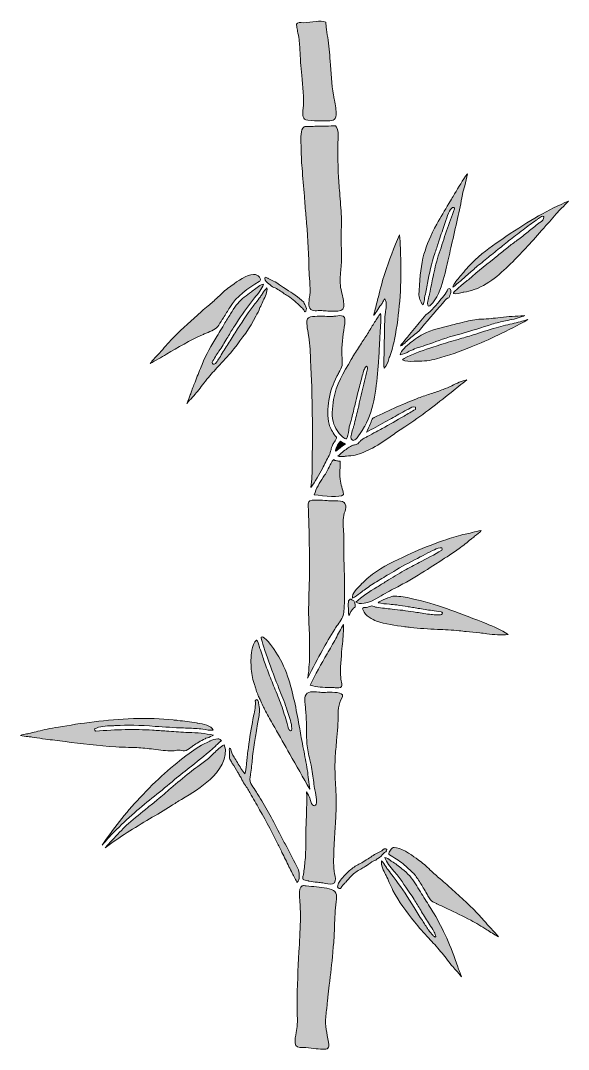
# Model space of a CAD drawing. Header units: inches. Extents: x 34 to 176, y -282 to -15.
import ezdxf

# ---------------------------------------------------------------- set-up
doc = ezdxf.new("R2010")
doc.units = ezdxf.units.IN
doc.header["$MEASUREMENT"] = 0
doc.layers.add('_U+0421_U+043B_U+043E_U+0439 1', color=7, linetype='Continuous')

# ---------------------------------------------------------------- blocks, each defined once
blk = doc.blocks.new('block 2')
at = {"layer": '_U+0421_U+043B_U+043E_U+0439 1', "true_color": 0xffffff}
h = blk.add_hatch(color=7, dxfattribs=at)
h.dxf.hatch_style = 2
edge = h.paths.add_edge_path()
edge.add_spline(control_points=[(105.8, -17.28), (105.95, -17.97), (106.1, -18.71), (106.19, -19.45), (106.34, -20.71), (106.4, -22.01), (106.47, -23.27), (106.5, -23.97), (106.54, -24.7), (106.59, -25.41), (106.67, -26.52), (106.79, -27.68), (106.9, -28.8), (107.2, -31.68), (107.51, -34.64), (107.24, -37.48), (107.24, -37.48), (107.21, -37.77), (107.21, -37.77), (107.05, -39.3), (107.03, -40.25), (108.43, -40.46), (109.63, -40.64), (110.78, -40.64), (112, -40.64), (112.29, -40.64), (112.58, -40.64), (112.87, -40.64), (112.87, -40.64), (113.11, -40.64), (113.11, -40.64), (114.71, -40.66), (115.7, -40.6), (115.82, -39.1), (115.92, -37.89), (115.66, -36.56), (115.4, -35.27), (115.31, -34.82), (115.22, -34.38), (115.15, -33.95), (114.67, -31.01), (114.47, -27.99), (114.27, -25.07), (114.2, -24.03), (114.13, -22.98), (114.05, -21.94), (113.96, -20.91), (113.8, -19.88), (113.64, -18.89), (113.5, -18.02), (113.36, -17.11), (113.27, -16.2), (113.27, -16.18), (113.26, -16.13), (113.25, -16.07), (113.18, -15.61), (113.14, -15.25), (113.13, -14.98), (112.46, -14.53), (111.35, -14.67), (110.64, -14.73), (109.52, -14.83), (108.42, -15.04), (107.29, -15.08), (106.66, -15.1), (105.73, -14.89), (105.49, -15.47), (105.56, -15.78), (105.62, -16.18), (105.71, -16.71), (105.74, -16.96), (105.77, -17.17), (105.8, -17.28)], knot_values=[0, 0, 0, 0, 1, 1, 1, 2, 2, 2, 3, 3, 3, 4, 4, 4, 5, 5, 5, 6, 6, 6, 7, 7, 7, 8, 8, 8, 9, 9, 9, 10, 10, 10, 11, 11, 11, 12, 12, 12, 13, 13, 13, 14, 14, 14, 15, 15, 15, 16, 16, 16, 17, 17, 17, 18, 18, 18, 19, 19, 19, 20, 20, 20, 21, 21, 21, 22, 22, 22, 23, 23, 23, 24, 24, 24, 24], degree=3, periodic=1)
h = blk.add_hatch(color=7, dxfattribs=at)
h.dxf.hatch_style = 2
edge = h.paths.add_edge_path()
edge.add_spline(control_points=[(114.52, -41.95), (113.57, -42.07), (112.63, -42.04), (111.75, -41.99), (111.08, -41.96), (110.48, -42.02), (109.84, -42.08), (109.61, -42.1), (109.37, -42.12), (109.12, -42.14), (108.94, -42.15), (108.74, -42.13), (108.53, -42.11), (108.15, -42.08), (107.75, -42.04), (107.5, -42.2), (106.51, -42.82), (106.62, -45.14), (106.69, -46.52), (106.71, -46.8), (106.72, -47.04), (106.72, -47.24), (106.74, -49.07), (106.78, -51.02), (106.96, -52.98), (107.19, -55.4), (107.38, -57.86), (107.56, -60.25), (107.69, -61.92), (107.82, -63.6), (107.96, -65.28), (107.96, -65.28), (108, -65.71), (108, -65.71), (108.35, -69.89), (108.72, -74.22), (108.75, -78.46), (108.75, -79.51), (108.83, -80.58), (108.9, -81.62), (108.98, -82.79), (109.06, -84), (109.05, -85.19), (109.05, -85.54), (108.98, -85.98), (108.92, -86.44), (108.72, -87.81), (108.46, -89.52), (109.58, -89.93), (110.06, -90.1), (110.62, -90.07), (111.18, -90.04), (111.39, -90.03), (111.61, -90.01), (111.83, -90.01), (111.92, -90.01), (112.02, -90.02), (112.11, -90.02), (112.36, -90.04), (112.6, -90.06), (112.83, -90.08), (113.43, -90.13), (114, -90.18), (114.62, -90.15), (114.85, -90.14), (115.11, -90.15), (115.37, -90.15), (116.74, -90.18), (117.72, -90.12), (117.83, -88.99), (117.92, -87.97), (117.64, -86.83), (117.38, -85.73), (117.19, -84.96), (117, -84.16), (116.94, -83.41), (116.82, -81.95), (116.95, -80.48), (117.08, -79.06), (117.12, -78.61), (117.16, -78.17), (117.2, -77.72), (117.3, -76.38), (117.25, -75.02), (117.2, -73.7), (117.17, -73), (117.15, -72.28), (117.14, -71.57), (117.14, -70.75), (117.16, -69.92), (117.18, -69.12), (117.21, -67.96), (117.24, -66.77), (117.19, -65.59), (117.11, -63.51), (116.94, -61.4), (116.77, -59.36), (116.63, -57.7), (116.49, -55.98), (116.4, -54.28), (116.33, -53.01), (116.32, -51.71), (116.31, -50.46), (116.31, -49.68), (116.3, -48.9), (116.28, -48.12), (116.26, -47.55), (116.29, -46.96), (116.32, -46.33), (116.38, -45.15), (116.44, -43.92), (116.19, -42.89), (115.93, -41.79), (115.6, -41.83), (114.52, -41.95)], knot_values=[0, 0, 0, 0, 1, 1, 1, 2, 2, 2, 3, 3, 3, 4, 4, 4, 5, 5, 5, 6, 6, 6, 7, 7, 7, 8, 8, 8, 9, 9, 9, 10, 10, 10, 11, 11, 11, 12, 12, 12, 13, 13, 13, 14, 14, 14, 15, 15, 15, 16, 16, 16, 17, 17, 17, 18, 18, 18, 19, 19, 19, 20, 20, 20, 21, 21, 21, 22, 22, 22, 23, 23, 23, 24, 24, 24, 25, 25, 25, 26, 26, 26, 27, 27, 27, 28, 28, 28, 29, 29, 29, 30, 30, 30, 31, 31, 31, 32, 32, 32, 33, 33, 33, 34, 34, 34, 35, 35, 35, 36, 36, 36, 37, 37, 37, 38, 38, 38, 38], degree=3, periodic=1)
h = blk.add_hatch(color=7, dxfattribs=at)
h.dxf.hatch_style = 2
edge = h.paths.add_edge_path()
edge.add_spline(control_points=[(138.49, -88.52), (138.65, -88.13), (138.72, -87.66), (138.79, -87.2), (138.82, -87.02), (138.84, -86.84), (138.87, -86.68), (139.11, -85.43), (139.35, -84.17), (139.59, -82.92), (140.1, -80.31), (140.63, -77.76), (141.51, -75.18), (141.85, -74.19), (142.17, -73.21), (142.49, -72.22), (142.96, -70.79), (143.45, -69.31), (143.97, -67.85), (144.01, -67.74), (144.07, -67.55), (144.14, -67.31), (144.74, -65.37), (145.4, -63.53), (146.14, -63.22), (146.22, -63.19), (146.3, -63.18), (146.37, -63.18), (146.4, -63.18), (146.42, -63.18), (146.45, -63.19), (146.59, -63.27), (146.66, -63.41), (146.68, -63.56), (145.17, -67.33), (143.9, -71.27), (142.66, -75.08), (142.66, -75.08), (142.43, -75.78), (142.43, -75.78), (141.82, -77.68), (141.4, -79.55), (141.05, -81.28), (140.77, -82.62), (140.48, -84.06), (140.2, -85.52), (140.16, -85.75), (140.08, -86.02), (140, -86.32), (139.79, -87.08), (139.53, -88.04), (139.72, -88.59), (139.78, -88.76), (139.86, -88.86), (139.95, -88.86), (139.95, -88.86), (139.96, -88.86), (139.96, -88.86), (140.63, -88.86), (142.15, -86.31), (142.46, -85.6), (143.47, -83.32), (144.08, -80.71), (144.57, -78.61), (145.01, -76.72), (145.44, -74.83), (145.87, -72.94), (146.38, -70.67), (146.91, -68.33), (147.45, -66.03), (147.92, -64.04), (148.29, -62.11), (148.72, -59.79), (148.85, -59.05), (149.07, -58.28), (149.29, -57.53), (149.58, -56.52), (149.88, -55.47), (149.98, -54.45), (148.76, -56.07), (147.69, -57.88), (146.65, -59.65), (146.38, -60.1), (146.12, -60.55), (145.85, -61), (145.85, -61), (145.14, -62.18), (145.14, -62.18), (144.09, -63.92), (143.02, -65.71), (142.03, -67.51), (140.43, -70.43), (139.38, -72.93), (138.7, -75.37), (137.96, -78.05), (137.59, -80.96), (137.48, -84.77), (137.48, -84.77), (137.47, -84.78), (137.47, -84.79), (137.29, -85.82), (137.38, -86.96), (137.94, -87.86), (138.03, -88.14), (138.19, -88.37), (138.49, -88.52)], knot_values=[0, 0, 0, 0, 1, 1, 1, 2, 2, 2, 3, 3, 3, 4, 4, 4, 5, 5, 5, 6, 6, 6, 7, 7, 7, 8, 8, 8, 9, 9, 9, 10, 10, 10, 11, 11, 11, 12, 12, 12, 13, 13, 13, 14, 14, 14, 15, 15, 15, 16, 16, 16, 17, 17, 17, 18, 18, 18, 19, 19, 19, 20, 20, 20, 21, 21, 21, 22, 22, 22, 23, 23, 23, 24, 24, 24, 25, 25, 25, 26, 26, 26, 27, 27, 27, 28, 28, 28, 29, 29, 29, 30, 30, 30, 31, 31, 31, 32, 32, 32, 33, 33, 33, 34, 34, 34, 35, 35, 35, 35], degree=3, periodic=1)
h = blk.add_hatch(color=7, dxfattribs=at)
h.dxf.hatch_style = 2
edge = h.paths.add_edge_path()
edge.add_spline(control_points=[(160.03, -70.74), (160.03, -70.74), (159.33, -71.22), (159.33, -71.22), (156.85, -72.91), (154.28, -74.65), (152.06, -76.77), (150.75, -78.02), (149.64, -79.22), (148.66, -80.46), (148.52, -80.63), (148.34, -80.84), (148.14, -81.07), (147.43, -81.89), (146.41, -83.07), (146.19, -83.95), (147.54, -82.93), (148.84, -81.77), (150.09, -80.65), (150.9, -79.93), (151.73, -79.18), (152.56, -78.49), (153.65, -77.58), (154.78, -76.68), (155.87, -75.81), (156.95, -74.94), (158.08, -74.04), (159.16, -73.13), (160.24, -72.23), (161.38, -71.36), (162.49, -70.52), (163.17, -70.01), (163.84, -69.5), (164.51, -68.97), (165.6, -68.12), (166.75, -67.31), (167.86, -66.52), (167.86, -66.52), (168.21, -66.27), (168.21, -66.27), (168.3, -66.21), (168.38, -66.15), (168.46, -66.09), (168.81, -65.82), (169.18, -65.56), (169.64, -65.45), (169.72, -65.5), (169.81, -65.56), (169.89, -65.62), (169.97, -66.32), (169.36, -66.73), (168.87, -67.07), (168.76, -67.14), (168.66, -67.21), (168.57, -67.27), (167.63, -67.99), (166.73, -68.74), (165.8, -69.5), (164.89, -70.26), (163.92, -70.98), (162.99, -71.68), (162.16, -72.3), (161.3, -72.93), (160.49, -73.59), (159.63, -74.29), (158.76, -74.99), (157.89, -75.69), (155.39, -77.7), (152.81, -79.78), (150.35, -81.91), (150.26, -81.99), (150.06, -82.15), (149.78, -82.36), (147.49, -84.16), (146.34, -85.22), (146.37, -85.51), (146.44, -85.65), (146.88, -85.73), (148.65, -85.33), (148.86, -85.28), (149.02, -85.24), (149.11, -85.23), (149.96, -85.13), (150.76, -84.93), (151.77, -84.56), (156.23, -82.92), (159.46, -79.64), (162.32, -76.75), (164.8, -74.23), (167.38, -71.42), (170.43, -67.91), (171.02, -67.23), (171.62, -66.54), (172.21, -65.85), (172.21, -65.85), (173.09, -64.84), (173.09, -64.84), (173.52, -64.34), (174.03, -63.84), (174.52, -63.36), (175.14, -62.76), (175.77, -62.15), (176.28, -61.5), (171.15, -63.73), (166.1, -66.59), (160.03, -70.74)], knot_values=[0, 0, 0, 0, 1, 1, 1, 2, 2, 2, 3, 3, 3, 4, 4, 4, 5, 5, 5, 6, 6, 6, 7, 7, 7, 8, 8, 8, 9, 9, 9, 10, 10, 10, 11, 11, 11, 12, 12, 12, 13, 13, 13, 14, 14, 14, 15, 15, 15, 16, 16, 16, 17, 17, 17, 18, 18, 18, 19, 19, 19, 20, 20, 20, 21, 21, 21, 22, 22, 22, 23, 23, 23, 24, 24, 24, 25, 25, 25, 26, 26, 26, 27, 27, 27, 28, 28, 28, 29, 29, 29, 30, 30, 30, 31, 31, 31, 32, 32, 32, 33, 33, 33, 34, 34, 34, 35, 35, 35, 35], degree=3, periodic=1)
h = blk.add_hatch(color=7, dxfattribs=at)
h.dxf.hatch_style = 2
edge = h.paths.add_edge_path()
edge.add_spline(control_points=[(127.21, -88.89), (127.33, -88.72), (127.43, -88.61), (127.52, -88.51), (127.62, -88.4), (127.7, -88.32), (127.79, -88.16), (127.86, -88.04), (127.92, -87.91), (127.98, -87.77), (128.07, -87.57), (128.16, -87.35), (128.32, -87.15), (128.32, -87.15), (128.5, -86.93), (128.5, -86.93), (128.5, -86.93), (128.62, -87.18), (128.62, -87.18), (129, -87.97), (128.86, -88.98), (128.73, -89.87), (128.7, -90.06), (128.68, -90.24), (128.66, -90.41), (128.47, -92.12), (128.43, -93.86), (128.41, -95.35), (128.4, -96.17), (128.38, -96.99), (128.37, -97.81), (128.34, -98.96), (128.32, -100.14), (128.31, -101.31), (128.31, -101.6), (128.29, -101.96), (128.27, -102.33), (128.22, -103.2), (128.16, -104.27), (128.32, -104.99), (128.97, -104.44), (129.29, -103.46), (129.57, -102.59), (129.64, -102.38), (129.71, -102.17), (129.77, -101.98), (130.28, -100.6), (130.69, -99.13), (131.03, -97.51), (131.74, -94.14), (132.08, -90.74), (132.37, -87.55), (132.68, -84.08), (132.67, -80.48), (132.64, -77.38), (132.62, -75.03), (132.6, -72.61), (132.3, -70.29), (130.96, -73.52), (129.6, -76.96), (128.48, -80.39), (127.83, -82.37), (127.33, -84.42), (126.84, -86.41), (126.54, -87.61), (126.23, -88.85), (125.9, -90.07), (125.9, -90.07), (125.9, -90.07), (125.9, -90.07), (125.78, -90.5), (125.69, -90.93), (125.63, -91.34), (125.8, -91.08), (125.97, -90.82), (126.13, -90.55), (126.49, -90), (126.84, -89.44), (127.21, -88.89)], knot_values=[0, 0, 0, 0, 1, 1, 1, 2, 2, 2, 3, 3, 3, 4, 4, 4, 5, 5, 5, 6, 6, 6, 7, 7, 7, 8, 8, 8, 9, 9, 9, 10, 10, 10, 11, 11, 11, 12, 12, 12, 13, 13, 13, 14, 14, 14, 15, 15, 15, 16, 16, 16, 17, 17, 17, 18, 18, 18, 19, 19, 19, 20, 20, 20, 21, 21, 21, 22, 22, 22, 23, 23, 23, 24, 24, 24, 25, 25, 25, 26, 26, 26, 26], degree=3, periodic=1)
h = blk.add_hatch(color=7, dxfattribs=at)
h.dxf.hatch_style = 2
edge = h.paths.add_edge_path()
edge.add_spline(control_points=[(81.05, -96.31), (81.36, -96.17), (81.7, -96.04), (82.05, -95.9), (83.28, -95.4), (84.67, -94.85), (85.31, -93.8), (85.7, -93.16), (86.1, -92.52), (86.5, -91.89), (87.05, -91.01), (87.62, -90.11), (88.15, -89.2), (89.88, -86.29), (92.96, -84.18), (95.79, -82.44), (95.92, -82.39), (96.03, -82.32), (96.09, -82.19), (96.19, -81.98), (96.1, -81.73), (96, -81.53), (95.86, -81.26), (95.65, -81.05), (95.39, -80.88), (95.17, -80.74), (94.88, -80.58), (94.6, -80.63), (94.52, -80.62), (94.44, -80.61), (94.35, -80.61), (92.61, -80.61), (90.12, -82.42), (88.69, -83.47), (88.46, -83.64), (88.24, -83.8), (88.07, -83.92), (87, -84.67), (86.05, -85.59), (85.12, -86.48), (85.12, -86.48), (84.98, -86.62), (84.98, -86.62), (84.2, -87.37), (83.35, -88.08), (82.54, -88.77), (81.97, -89.25), (81.38, -89.74), (80.82, -90.24), (80.82, -90.24), (79.77, -91.19), (79.77, -91.19), (77.43, -93.29), (75.01, -95.45), (72.83, -97.74), (72.24, -98.36), (71.66, -99.03), (71.11, -99.67), (70.57, -100.29), (70.02, -100.92), (69.45, -101.53), (68.79, -102.23), (68.06, -103.01), (67.42, -103.83), (68.86, -103.02), (70.29, -102.18), (71.69, -101.37), (74.68, -99.61), (77.79, -97.79), (81.05, -96.31)], knot_values=[0, 0, 0, 0, 1, 1, 1, 2, 2, 2, 3, 3, 3, 4, 4, 4, 5, 5, 5, 6, 6, 6, 7, 7, 7, 8, 8, 8, 9, 9, 9, 10, 10, 10, 11, 11, 11, 12, 12, 12, 13, 13, 13, 14, 14, 14, 15, 15, 15, 16, 16, 16, 17, 17, 17, 18, 18, 18, 19, 19, 19, 20, 20, 20, 21, 21, 21, 22, 22, 22, 23, 23, 23, 23], degree=3, periodic=1)
h = blk.add_hatch(color=7, dxfattribs=at)
h.dxf.hatch_style = 2
edge = h.paths.add_edge_path()
edge.add_spline(control_points=[(98.01, -82.8), (98.44, -83.15), (98.85, -83.52), (99.28, -83.88), (100.2, -84.14), (101.12, -84.78), (102.02, -85.4), (102.45, -85.7), (102.86, -85.98), (103.26, -86.22), (104.64, -87.03), (105.65, -88), (106.54, -88.94), (106.63, -89.03), (106.74, -89.13), (106.85, -89.24), (107.12, -89.48), (107.42, -89.76), (107.54, -90.03), (107.61, -90.17), (107.65, -90.28), (107.66, -90.38), (108.09, -90.16), (108.24, -89.65), (107.99, -89.08), (107.8, -88.64), (107.5, -88.29), (107.39, -87.84), (105.97, -86.46), (104.43, -85.49), (102.8, -84.46), (102.8, -84.46), (102.14, -84.05), (102.14, -84.05), (101.8, -83.83), (101.46, -83.59), (101.13, -83.36), (100.63, -83.01), (100.11, -82.64), (99.56, -82.34), (99.11, -82.09), (98.62, -81.86), (98.15, -81.63), (98.15, -81.63), (98.04, -81.58), (98.04, -81.58), (97.99, -81.56), (97.91, -81.53), (97.82, -81.49), (97.7, -81.45), (97.49, -81.37), (97.36, -81.3), (97.01, -81.74), (97.54, -82.42), (98.01, -82.8)], knot_values=[0, 0, 0, 0, 1, 1, 1, 2, 2, 2, 3, 3, 3, 4, 4, 4, 5, 5, 5, 6, 6, 6, 7, 7, 7, 8, 8, 8, 9, 9, 9, 10, 10, 10, 11, 11, 11, 12, 12, 12, 13, 13, 13, 14, 14, 14, 15, 15, 15, 16, 16, 16, 17, 17, 17, 18, 18, 18, 18], degree=3, periodic=1)
h = blk.add_hatch(color=7, dxfattribs=at)
h.dxf.hatch_style = 2
edge = h.paths.add_edge_path()
edge.add_spline(control_points=[(85.35, -100.59), (85.35, -100.59), (85.63, -100.18), (85.63, -100.18), (86.33, -99.11), (86.99, -98), (87.63, -96.92), (88.18, -95.98), (88.76, -95.02), (89.35, -94.09), (90.78, -91.87), (92.14, -89.9), (93.52, -88.05), (93.85, -87.62), (94.21, -87.18), (94.6, -86.73), (95.54, -85.61), (96.52, -84.45), (96.97, -83.17), (96.23, -83.21), (95.03, -84.15), (94.29, -84.74), (94.1, -84.89), (93.93, -85.03), (93.79, -85.12), (92.55, -86.02), (91.26, -86.99), (90.22, -88.14), (89.65, -88.78), (89.19, -89.54), (88.74, -90.29), (88.5, -90.69), (88.24, -91.11), (87.98, -91.5), (87.38, -92.38), (86.83, -93.31), (86.31, -94.22), (86.31, -94.22), (85.99, -94.76), (85.99, -94.76), (85.6, -95.43), (85.2, -96.09), (84.8, -96.76), (83.4, -99.08), (81.95, -101.48), (80.97, -104.02), (80.97, -104.02), (80.71, -104.65), (80.71, -104.65), (80.18, -105.95), (79.62, -107.3), (79.11, -108.63), (78.76, -109.52), (78.36, -110.58), (77.98, -111.68), (77.85, -112.04), (77.7, -112.41), (77.55, -112.77), (77.35, -113.25), (77.14, -113.74), (76.99, -114.24), (77.46, -113.66), (77.96, -113.1), (78.46, -112.55), (78.89, -112.07), (79.33, -111.58), (79.74, -111.08), (80.2, -110.52), (80.64, -109.94), (81.07, -109.37), (81.56, -108.73), (82.07, -108.07), (82.59, -107.44), (83.54, -106.3), (84.57, -105.2), (85.57, -104.13), (86.83, -102.78), (88.14, -101.38), (89.28, -99.9), (91.31, -97.27), (93.41, -94.56), (94.96, -91.52), (95.34, -90.78), (95.68, -90.01), (96.02, -89.26), (96.26, -88.72), (96.5, -88.18), (96.75, -87.65), (96.75, -87.65), (96.88, -87.4), (96.88, -87.4), (97.3, -86.53), (98.06, -84.97), (97.81, -84.08), (97.41, -84.5), (97.05, -85.04), (96.7, -85.56), (96.5, -85.87), (96.31, -86.16), (96.11, -86.42), (95.71, -86.95), (95.3, -87.49), (94.9, -88.02), (94.61, -88.4), (94.31, -88.79), (94.02, -89.18), (92.64, -91.01), (91.23, -93.11), (89.59, -95.79), (88.91, -96.9), (88.2, -98.01), (87.51, -99.08), (86.83, -100.15), (86.12, -101.25), (85.45, -102.35), (85.21, -102.74), (84.93, -103.15), (84.62, -103.58), (84.6, -103.62), (84.57, -103.66), (84.55, -103.69), (84.51, -103.74), (84.46, -103.78), (84.42, -103.82), (84.33, -103.88), (84.22, -103.93), (84.11, -103.96), (83.94, -103.99), (83.76, -103.97), (83.64, -103.84), (83.55, -103.73), (83.55, -103.6), (83.56, -103.47), (84.11, -102.48), (84.73, -101.53), (85.35, -100.59)], knot_values=[0, 0, 0, 0, 1, 1, 1, 2, 2, 2, 3, 3, 3, 4, 4, 4, 5, 5, 5, 6, 6, 6, 7, 7, 7, 8, 8, 8, 9, 9, 9, 10, 10, 10, 11, 11, 11, 12, 12, 12, 13, 13, 13, 14, 14, 14, 15, 15, 15, 16, 16, 16, 17, 17, 17, 18, 18, 18, 19, 19, 19, 20, 20, 20, 21, 21, 21, 22, 22, 22, 23, 23, 23, 24, 24, 24, 25, 25, 25, 26, 26, 26, 27, 27, 27, 28, 28, 28, 29, 29, 29, 30, 30, 30, 31, 31, 31, 32, 32, 32, 33, 33, 33, 34, 34, 34, 35, 35, 35, 36, 36, 36, 37, 37, 37, 38, 38, 38, 39, 39, 39, 40, 40, 40, 41, 41, 41, 42, 42, 42, 43, 43, 43, 44, 44, 44, 45, 45, 45, 45], degree=3, periodic=1)
h = blk.add_hatch(color=7, dxfattribs=at)
h.dxf.hatch_style = 2
edge = h.paths.add_edge_path()
edge.add_spline(control_points=[(133.92, -98.24), (134.38, -97.84), (134.83, -97.45), (135.3, -97.07), (135.78, -96.68), (136.24, -96.27), (136.71, -95.87), (136.93, -95.67), (137.19, -95.5), (137.43, -95.32), (139.25, -93.08), (141.36, -90.54), (143.64, -88.05), (143.74, -87.94), (143.84, -87.81), (143.95, -87.67), (144.3, -87.25), (144.69, -86.77), (145.13, -86.67), (145.14, -86.67), (145.16, -86.67), (145.17, -86.67), (145.35, -86.22), (145.57, -85.78), (145.67, -85.31), (145.82, -84.66), (145.52, -83.94), (144.87, -84.43), (144.75, -84.74), (144.64, -85.03), (144.49, -85.32), (144.16, -85.93), (143.62, -86.5), (143.06, -87.05), (141.98, -88.57), (140.71, -90.04), (139.22, -91.15), (138.05, -92.49), (136.9, -93.86), (135.79, -95.21), (135.79, -95.21), (134.96, -96.21), (134.96, -96.21), (134.19, -97.14), (133.36, -98.14), (132.58, -99.19), (132.91, -99.25), (133.72, -98.41), (133.92, -98.24)], knot_values=[0, 0, 0, 0, 1, 1, 1, 2, 2, 2, 3, 3, 3, 4, 4, 4, 5, 5, 5, 6, 6, 6, 7, 7, 7, 8, 8, 8, 9, 9, 9, 10, 10, 10, 11, 11, 11, 12, 12, 12, 13, 13, 13, 14, 14, 14, 15, 15, 15, 16, 16, 16, 16], degree=3, periodic=1)
h = blk.add_hatch(color=7, dxfattribs=at)
h.dxf.hatch_style = 2
edge = h.paths.add_edge_path()
edge.add_spline(control_points=[(115.25, -119.56), (115.51, -120.27), (115.96, -121.1), (116.45, -121.79), (116.87, -122.36), (118.15, -123.63), (118.53, -123.41), (118.83, -123.24), (119.02, -121.88), (119.12, -121.15), (119.17, -120.78), (119.21, -120.48), (119.26, -120.31), (119.35, -119.96), (119.45, -119.61), (119.55, -119.27), (119.67, -118.83), (119.8, -118.4), (119.91, -117.96), (120.22, -116.78), (120.5, -115.57), (120.77, -114.4), (121.01, -113.4), (121.25, -112.36), (121.51, -111.34), (121.84, -110.03), (122.19, -108.7), (122.54, -107.42), (122.68, -106.89), (122.82, -106.35), (122.96, -105.81), (123.04, -105.64), (123.12, -105.47), (123.2, -105.31), (123.29, -105.12), (123.34, -104.88), (123.47, -104.73), (123.95, -104.13), (124.01, -104.9), (124.04, -105.17), (124.04, -105.17), (123.76, -106.26), (123.76, -106.26), (123.52, -107.22), (123.27, -108.18), (123.04, -109.15), (122.58, -111.05), (122.13, -112.99), (121.7, -114.87), (121.7, -114.87), (121.5, -115.74), (121.5, -115.74), (121.16, -117.25), (120.83, -118.6), (120.49, -119.88), (120.44, -120.08), (120.36, -120.34), (120.26, -120.63), (119.96, -121.52), (119.51, -122.87), (119.79, -123.44), (119.98, -123.81), (120.17, -123.82), (120.24, -123.82), (120.24, -123.82), (120.25, -123.82), (120.25, -123.82), (120.69, -123.82), (121.56, -123.19), (123.22, -120.23), (123.22, -120.23), (123.3, -120.08), (123.3, -120.08), (125.85, -115.58), (126.35, -109.69), (126.78, -104.5), (126.78, -104.5), (126.8, -104.35), (126.8, -104.35), (126.94, -102.66), (127.02, -100.94), (127.09, -99.27), (127.14, -98.17), (127.2, -97.03), (127.26, -95.92), (127.29, -95.55), (127.32, -95.17), (127.35, -94.79), (127.45, -93.44), (127.56, -92.04), (127.4, -90.76), (127.1, -91.06), (126.83, -91.51), (126.58, -91.92), (126.46, -92.11), (126.36, -92.3), (126.25, -92.45), (125.69, -93.27), (125.18, -94.13), (124.68, -94.97), (124.53, -95.21), (124.39, -95.45), (124.25, -95.69), (123.66, -96.65), (123.03, -97.61), (122.41, -98.53), (121.73, -99.57), (121.02, -100.64), (120.37, -101.73), (120.17, -102.08), (119.96, -102.43), (119.75, -102.79), (117.79, -106.07), (115.77, -109.46), (115.19, -113.13), (114.83, -115.41), (114.59, -117.77), (115.25, -119.56)], knot_values=[0, 0, 0, 0, 1, 1, 1, 2, 2, 2, 3, 3, 3, 4, 4, 4, 5, 5, 5, 6, 6, 6, 7, 7, 7, 8, 8, 8, 9, 9, 9, 10, 10, 10, 11, 11, 11, 12, 12, 12, 13, 13, 13, 14, 14, 14, 15, 15, 15, 16, 16, 16, 17, 17, 17, 18, 18, 18, 19, 19, 19, 20, 20, 20, 21, 21, 21, 22, 22, 22, 23, 23, 23, 24, 24, 24, 25, 25, 25, 26, 26, 26, 27, 27, 27, 28, 28, 28, 29, 29, 29, 30, 30, 30, 31, 31, 31, 32, 32, 32, 33, 33, 33, 34, 34, 34, 35, 35, 35, 36, 36, 36, 37, 37, 37, 38, 38, 38, 39, 39, 39, 39], degree=3, periodic=1)
h = blk.add_hatch(color=7, dxfattribs=at)
h.dxf.hatch_style = 2
edge = h.paths.add_edge_path()
edge.add_spline(control_points=[(117.63, -91.47), (117.2, -91.24), (116.43, -91.35), (115.74, -91.45), (115.41, -91.5), (115.1, -91.55), (114.84, -91.55), (114.19, -91.56), (113.54, -91.54), (112.91, -91.52), (112.41, -91.51), (111.92, -91.49), (111.45, -91.49), (110.65, -91.49), (109.89, -91.53), (109.15, -91.69), (108.25, -91.88), (108.21, -92.28), (108.23, -93.39), (108.25, -94.19), (108.4, -95.01), (108.54, -95.8), (108.61, -96.14), (108.67, -96.48), (108.72, -96.82), (108.72, -96.82), (108.72, -96.82), (108.72, -96.82), (109.06, -98.96), (109.13, -101.2), (109.19, -103.36), (109.23, -104.57), (109.27, -105.82), (109.36, -107.02), (109.51, -109.16), (109.53, -111.33), (109.56, -113.44), (109.57, -114.66), (109.58, -115.92), (109.62, -117.16), (109.72, -120.11), (109.79, -123.59), (109.62, -127.06), (109.57, -128.08), (109.57, -129.15), (109.57, -130.18), (109.58, -132.13), (109.59, -134.14), (109.25, -136.05), (110.39, -134.52), (111.41, -132.71), (112.27, -131.1), (112.57, -130.54), (112.86, -129.97), (113.14, -129.42), (113.42, -128.85), (113.7, -128.29), (114, -127.74), (114.25, -127.27), (114.37, -126.79), (114.5, -126.29), (114.6, -125.88), (114.71, -125.46), (114.89, -125.05), (115.02, -124.74), (115.2, -124.46), (115.37, -124.2), (115.5, -124), (115.63, -123.81), (115.73, -123.61), (115.73, -123.61), (115.83, -123.43), (115.83, -123.43), (116, -123.11), (116, -123.11), (115.75, -122.79), (115.75, -122.79), (115.61, -122.61), (115.61, -122.61), (114.89, -121.67), (114.32, -120.58), (114.03, -119.63), (113.46, -117.7), (113.66, -115.39), (113.94, -113.39), (114.25, -111.12), (115.11, -109.13), (116.03, -107.12), (116.18, -106.81), (116.36, -106.5), (116.55, -106.17), (116.91, -105.54), (117.28, -104.89), (117.37, -104.29), (117.46, -103.62), (117.42, -102.86), (117.37, -102.13), (117.34, -101.68), (117.31, -101.21), (117.32, -100.78), (117.35, -98.22), (117.73, -95.68), (118.06, -93.45), (118.17, -92.66), (118.24, -91.8), (117.63, -91.47)], knot_values=[0, 0, 0, 0, 1, 1, 1, 2, 2, 2, 3, 3, 3, 4, 4, 4, 5, 5, 5, 6, 6, 6, 7, 7, 7, 8, 8, 8, 9, 9, 9, 10, 10, 10, 11, 11, 11, 12, 12, 12, 13, 13, 13, 14, 14, 14, 15, 15, 15, 16, 16, 16, 17, 17, 17, 18, 18, 18, 19, 19, 19, 20, 20, 20, 21, 21, 21, 22, 22, 22, 23, 23, 23, 24, 24, 24, 25, 25, 25, 26, 26, 26, 27, 27, 27, 28, 28, 28, 29, 29, 29, 30, 30, 30, 31, 31, 31, 32, 32, 32, 33, 33, 33, 34, 34, 34, 35, 35, 35, 35], degree=3, periodic=1)
h = blk.add_hatch(color=7, dxfattribs=at)
h.dxf.hatch_style = 2
edge = h.paths.add_edge_path()
edge.add_spline(control_points=[(136.65, -99.84), (137.06, -99.71), (137.48, -99.57), (137.89, -99.44), (138.66, -99.2), (139.45, -98.94), (140.22, -98.66), (142.15, -97.93), (144.7, -97.02), (147.32, -96.34), (150.07, -95.62), (152.82, -94.73), (155.48, -93.87), (155.48, -93.87), (156.39, -93.58), (156.39, -93.58), (157.53, -93.21), (158.75, -92.95), (159.93, -92.71), (161.4, -92.4), (162.91, -92.09), (164.28, -91.55), (164.47, -91.48), (164.66, -91.41), (164.85, -91.34), (164.52, -91.36), (164.2, -91.38), (163.88, -91.4), (161.92, -91.5), (159.9, -91.61), (157.93, -91.88), (156.35, -92.1), (154.78, -92.23), (152.99, -92.3), (151.54, -92.35), (150.08, -92.73), (148.67, -93.1), (148.44, -93.16), (148.21, -93.22), (147.98, -93.28), (147.37, -93.43), (146.75, -93.58), (146.11, -93.73), (143.49, -94.36), (140.78, -95.01), (138.45, -96.19), (137.1, -96.88), (135.81, -97.88), (134.83, -98.67), (133.58, -99.69), (132.43, -100.94), (132.54, -101.57), (133.32, -101.4), (134.1, -101.01), (134.87, -100.63), (135.45, -100.34), (136.05, -100.04), (136.65, -99.84)], knot_values=[0, 0, 0, 0, 1, 1, 1, 2, 2, 2, 3, 3, 3, 4, 4, 4, 5, 5, 5, 6, 6, 6, 7, 7, 7, 8, 8, 8, 9, 9, 9, 10, 10, 10, 11, 11, 11, 12, 12, 12, 13, 13, 13, 14, 14, 14, 15, 15, 15, 16, 16, 16, 17, 17, 17, 18, 18, 18, 19, 19, 19, 19], degree=3, periodic=1)
h = blk.add_hatch(color=7, dxfattribs=at)
h.dxf.hatch_style = 2
edge = h.paths.add_edge_path()
edge.add_spline(control_points=[(162.2, -93.33), (160.76, -93.64), (159.09, -94.02), (157.47, -94.49), (155.42, -95.09), (153.34, -95.76), (151.51, -96.35), (150.2, -96.77), (148.86, -97.15), (147.57, -97.52), (145.86, -98.01), (144.09, -98.51), (142.38, -99.11), (141.67, -99.36), (140.92, -99.6), (140.2, -99.83), (137.93, -100.57), (135.59, -101.33), (133.56, -102.51), (133.56, -102.51), (133.55, -102.52), (133.55, -102.52), (133.39, -102.6), (133.24, -102.71), (133.12, -102.84), (133.8, -103.29), (135.12, -103.26), (136.1, -103.23), (136.36, -103.22), (136.6, -103.21), (136.8, -103.22), (138.63, -103.24), (140.37, -103.03), (141.95, -102.58), (145.03, -101.71), (148.08, -100.68), (151.01, -99.49), (155.63, -97.63), (160.33, -95.36), (165.74, -92.37), (165.21, -92.5), (164.7, -92.65), (164.19, -92.8), (163.54, -92.98), (162.87, -93.18), (162.2, -93.33)], knot_values=[0, 0, 0, 0, 1, 1, 1, 2, 2, 2, 3, 3, 3, 4, 4, 4, 5, 5, 5, 6, 6, 6, 7, 7, 7, 8, 8, 8, 9, 9, 9, 10, 10, 10, 11, 11, 11, 12, 12, 12, 13, 13, 13, 14, 14, 14, 15, 15, 15, 15], degree=3, periodic=1)
h = blk.add_hatch(color=7, dxfattribs=at)
h.dxf.hatch_style = 2
edge = h.paths.add_edge_path()
edge.add_spline(control_points=[(143.69, -110.55), (142.66, -110.93), (141.61, -111.28), (140.58, -111.62), (139.49, -111.99), (138.35, -112.36), (137.25, -112.78), (133.63, -114.17), (129.73, -115.89), (125.69, -117.9), (125.69, -117.9), (125.66, -117.91), (125.66, -117.91), (125.29, -118.02), (125.11, -118.54), (124.96, -119), (124.91, -119.16), (124.86, -119.32), (124.8, -119.45), (124.48, -120.18), (124.13, -120.95), (123.72, -121.68), (125.34, -120.8), (126.98, -119.89), (128.56, -119.01), (128.56, -119.01), (130.22, -118.08), (130.22, -118.08), (131.46, -117.4), (132.87, -116.62), (134.26, -115.88), (134.37, -115.83), (134.49, -115.75), (134.63, -115.67), (135.18, -115.32), (135.92, -114.86), (136.51, -115.2), (136.52, -115.36), (136.53, -115.52), (136.48, -115.67), (136.47, -115.69), (136.46, -115.72), (136.45, -115.75), (135.46, -116.31), (134.49, -116.89), (133.51, -117.47), (131.65, -118.56), (129.73, -119.7), (127.8, -120.75), (127.29, -121.02), (126.79, -121.29), (126.28, -121.56), (125.49, -121.98), (124.7, -122.41), (123.92, -122.83), (123.79, -122.91), (123.65, -122.98), (123.51, -123.05), (123.23, -123.19), (122.95, -123.33), (122.69, -123.51), (122.46, -123.67), (122.27, -123.87), (122.07, -124.08), (121.88, -124.28), (121.69, -124.49), (121.44, -124.67), (121.15, -124.88), (120.88, -124.93), (120.61, -124.98), (120.46, -125), (120.32, -125.03), (120.16, -125.09), (119.74, -125.24), (119.35, -125.52), (118.97, -125.78), (118.97, -125.78), (118.75, -125.93), (118.75, -125.93), (117.88, -126.53), (117.04, -127.14), (116.3, -127.95), (116.71, -128.12), (117.49, -128.02), (117.99, -127.97), (118.15, -127.95), (118.3, -127.93), (118.41, -127.92), (118.41, -127.92), (118.5, -127.92), (118.5, -127.92), (119.29, -127.86), (120.04, -127.81), (120.79, -127.62), (122.28, -127.25), (123.79, -126.64), (125.29, -125.81), (127.13, -124.8), (128.85, -123.59), (130.52, -122.43), (131.56, -121.7), (132.63, -120.95), (133.72, -120.25), (137.92, -117.56), (141.9, -114.39), (145.76, -111.32), (147.1, -110.25), (148.49, -109.14), (149.87, -108.07), (148.53, -108.34), (147.2, -108.96), (145.91, -109.57), (145.14, -109.93), (144.42, -110.28), (143.69, -110.55)], knot_values=[0, 0, 0, 0, 1, 1, 1, 2, 2, 2, 3, 3, 3, 4, 4, 4, 5, 5, 5, 6, 6, 6, 7, 7, 7, 8, 8, 8, 9, 9, 9, 10, 10, 10, 11, 11, 11, 12, 12, 12, 13, 13, 13, 14, 14, 14, 15, 15, 15, 16, 16, 16, 17, 17, 17, 18, 18, 18, 19, 19, 19, 20, 20, 20, 21, 21, 21, 22, 22, 22, 23, 23, 23, 24, 24, 24, 25, 25, 25, 26, 26, 26, 27, 27, 27, 28, 28, 28, 29, 29, 29, 30, 30, 30, 31, 31, 31, 32, 32, 32, 33, 33, 33, 34, 34, 34, 35, 35, 35, 36, 36, 36, 37, 37, 37, 38, 38, 38, 38], degree=3, periodic=1)
h = blk.add_hatch(color=7, dxfattribs=at)
h.dxf.hatch_style = 2
edge = h.paths.add_edge_path()
edge.add_spline(control_points=[(118.23, -124.71), (117.78, -124.55), (117.35, -124.31), (116.94, -123.99), (115.72, -125.56), (115.58, -126.3), (115.74, -126.65), (115.91, -126.52), (116.14, -126.33), (116.41, -126.11), (117.27, -125.41), (117.84, -124.95), (118.23, -124.71)], knot_values=[0, 0, 0, 0, 1, 1, 1, 2, 2, 2, 3, 3, 3, 4, 4, 4, 4], degree=3, periodic=1)
h = blk.add_hatch(color=7, dxfattribs=at)
h.dxf.hatch_style = 2
edge = h.paths.add_edge_path()
edge.add_spline(control_points=[(115.44, -129.03), (115.44, -129.03), (115.4, -128.97), (115.4, -128.97), (115.32, -128.87), (115.24, -128.81), (115.19, -128.81), (115.14, -128.81), (115.08, -128.87), (115.02, -128.97), (114.85, -129.16), (114.72, -129.36), (114.63, -129.57), (114.39, -129.99), (114.18, -130.41), (113.98, -130.82), (113.74, -131.31), (113.49, -131.81), (113.2, -132.28), (112.97, -132.67), (112.73, -133.05), (112.48, -133.43), (111.56, -134.87), (110.61, -136.35), (110.16, -137.97), (112.76, -138.37), (116.93, -138.72), (117.66, -138.02), (117.73, -137.95), (117.75, -137.88), (117.74, -137.79), (117.67, -137.16), (117.49, -136.54), (117.31, -135.95), (117.12, -135.3), (116.93, -134.63), (116.86, -133.92), (116.75, -132.9), (116.81, -131.88), (116.86, -130.89), (116.89, -130.35), (116.92, -129.8), (116.92, -129.25), (116.6, -129.24), (116.3, -129.19), (116.02, -129.13), (115.86, -129.1), (115.69, -129.06), (115.52, -129.04), (115.52, -129.04), (115.44, -129.03), (115.44, -129.03)], knot_values=[0, 0, 0, 0, 1, 1, 1, 2, 2, 2, 3, 3, 3, 4, 4, 4, 5, 5, 5, 6, 6, 6, 7, 7, 7, 8, 8, 8, 9, 9, 9, 10, 10, 10, 11, 11, 11, 12, 12, 12, 13, 13, 13, 14, 14, 14, 15, 15, 15, 16, 16, 16, 17, 17, 17, 17], degree=3, periodic=1)
h = blk.add_hatch(color=7, dxfattribs=at)
h.dxf.hatch_style = 2
edge = h.paths.add_edge_path()
edge.add_spline(control_points=[(118.22, -140.44), (118.07, -140.1), (117.83, -139.87), (117.5, -139.76), (116.8, -139.53), (115.87, -139.53), (114.96, -139.53), (114.45, -139.53), (113.97, -139.53), (113.53, -139.49), (112.74, -139.42), (111.85, -139.35), (110.95, -139.35), (110.51, -139.35), (110.06, -139.37), (109.63, -139.41), (108.6, -139.5), (108.53, -139.9), (108.58, -141.02), (108.77, -145.5), (108.88, -150.36), (108.91, -156.31), (108.92, -158.37), (108.86, -160.47), (108.8, -162.49), (108.69, -165.84), (108.59, -169.3), (108.82, -172.71), (108.93, -174.32), (108.93, -175.96), (108.92, -177.54), (108.92, -178.43), (108.91, -179.34), (108.93, -180.24), (108.94, -180.84), (108.89, -181.45), (108.83, -182.04), (108.79, -182.48), (108.75, -182.95), (108.74, -183.4), (108.72, -184), (108.62, -184.59), (108.52, -185.15), (108.48, -185.35), (108.45, -185.54), (108.42, -185.74), (109.8, -182.98), (111.05, -180.62), (112.3, -178.4), (113.22, -176.77), (114.32, -174.85), (115.5, -172.92), (115.71, -172.56), (115.97, -172.2), (116.24, -171.82), (116.98, -170.76), (117.75, -169.67), (117.84, -168.58), (118.15, -164.94), (118.04, -161.15), (117.94, -157.49), (117.92, -156.72), (117.9, -155.96), (117.88, -155.2), (117.85, -153.75), (117.84, -152.28), (117.83, -150.86), (117.83, -150.04), (117.82, -149.23), (117.81, -148.41), (117.81, -147.92), (117.77, -147.42), (117.74, -146.89), (117.63, -145.31), (117.52, -143.68), (118.17, -142.25), (118.42, -141.68), (118.45, -140.95), (118.22, -140.44)], knot_values=[0, 0, 0, 0, 1, 1, 1, 2, 2, 2, 3, 3, 3, 4, 4, 4, 5, 5, 5, 6, 6, 6, 7, 7, 7, 8, 8, 8, 9, 9, 9, 10, 10, 10, 11, 11, 11, 12, 12, 12, 13, 13, 13, 14, 14, 14, 15, 15, 15, 16, 16, 16, 17, 17, 17, 18, 18, 18, 19, 19, 19, 20, 20, 20, 21, 21, 21, 22, 22, 22, 23, 23, 23, 24, 24, 24, 25, 25, 25, 26, 26, 26, 26], degree=3, periodic=1)
h = blk.add_hatch(color=7, dxfattribs=at)
h.dxf.hatch_style = 2
edge = h.paths.add_edge_path()
edge.add_spline(control_points=[(143.33, -152.43), (141.4, -153.57), (139.39, -154.61), (137.45, -155.63), (136.17, -156.29), (134.84, -156.98), (133.55, -157.69), (131.98, -158.56), (130.43, -159.53), (128.93, -160.48), (128.11, -160.99), (127.26, -161.53), (126.42, -162.04), (124.49, -163.21), (122.49, -164.47), (120.99, -165.92), (121.87, -166.53), (123.71, -166.67), (127.56, -164.29), (128.96, -163.43), (130.44, -162.65), (131.88, -161.9), (133.06, -161.28), (134.28, -160.64), (135.45, -159.96), (137.78, -158.59), (140.01, -157.15), (141.7, -156.05), (141.7, -156.05), (142.82, -155.32), (142.82, -155.32), (144.49, -154.24), (146.21, -153.13), (147.84, -151.95), (148.92, -151.18), (149.94, -150.38), (150.96, -149.51), (151.24, -149.28), (151.55, -149.04), (151.88, -148.79), (152.5, -148.32), (153.14, -147.84), (153.61, -147.3), (152.82, -147.4), (152, -147.61), (151.2, -147.82), (150.61, -147.97), (150.01, -148.12), (149.43, -148.23), (147.84, -148.53), (146.31, -149.02), (144.63, -149.59), (141.75, -150.56), (138.85, -151.69), (136.23, -152.87), (136.23, -152.87), (135.48, -153.21), (135.48, -153.21), (132.38, -154.6), (129.19, -156.04), (126.32, -157.92), (124.93, -158.83), (123.66, -160.04), (122.47, -161.2), (122.47, -161.2), (122.26, -161.4), (122.26, -161.4), (121.45, -162.18), (119.8, -163.77), (120.13, -164.86), (120.82, -164.59), (121.46, -164.08), (122.07, -163.58), (122.32, -163.38), (122.56, -163.19), (122.8, -163.01), (123.69, -162.37), (124.75, -161.61), (125.84, -160.94), (127.09, -160.16), (128.38, -159.39), (129.62, -158.64), (129.62, -158.64), (130.84, -157.91), (130.84, -157.91), (132.85, -156.69), (134.96, -155.59), (137, -154.53), (137, -154.53), (137.74, -154.14), (137.74, -154.14), (137.99, -154.01), (138.24, -153.87), (138.5, -153.74), (139.28, -153.32), (140.09, -152.89), (140.94, -152.52), (141.09, -152.45), (141.26, -152.36), (141.43, -152.27), (142.02, -151.95), (142.73, -151.57), (143.38, -151.83), (143.46, -152.01), (143.46, -152.19), (143.35, -152.4), (143.34, -152.41), (143.34, -152.42), (143.33, -152.43)], knot_values=[0, 0, 0, 0, 1, 1, 1, 2, 2, 2, 3, 3, 3, 4, 4, 4, 5, 5, 5, 6, 6, 6, 7, 7, 7, 8, 8, 8, 9, 9, 9, 10, 10, 10, 11, 11, 11, 12, 12, 12, 13, 13, 13, 14, 14, 14, 15, 15, 15, 16, 16, 16, 17, 17, 17, 18, 18, 18, 19, 19, 19, 20, 20, 20, 21, 21, 21, 22, 22, 22, 23, 23, 23, 24, 24, 24, 25, 25, 25, 26, 26, 26, 27, 27, 27, 28, 28, 28, 29, 29, 29, 30, 30, 30, 31, 31, 31, 32, 32, 32, 33, 33, 33, 34, 34, 34, 35, 35, 35, 36, 36, 36, 36], degree=3, periodic=1)
h = blk.add_hatch(color=7, dxfattribs=at)
h.dxf.hatch_style = 2
edge = h.paths.add_edge_path()
edge.add_spline(control_points=[(119.08, -165.57), (119.04, -165.73), (119.02, -165.88), (119.02, -166.04), (118.99, -166.35), (119, -166.66), (119, -166.98), (119, -167.81), (119.07, -168.62), (119.15, -169.43), (119.38, -168.89), (119.98, -167.87), (120.39, -167.49), (120.52, -167.37), (120.64, -167.3), (120.75, -167.26), (120.84, -166.52), (120.83, -165.53), (119.93, -165.31), (119.67, -165.04), (119.39, -165.13), (119.08, -165.57)], knot_values=[0, 0, 0, 0, 1, 1, 1, 2, 2, 2, 3, 3, 3, 4, 4, 4, 5, 5, 5, 6, 6, 6, 7, 7, 7, 7], degree=3, periodic=1)
h = blk.add_hatch(color=7, dxfattribs=at)
h.dxf.hatch_style = 2
edge = h.paths.add_edge_path()
edge.add_spline(control_points=[(153.98, -171.16), (150.42, -169.74), (147.44, -168.61), (144.6, -167.61), (141.81, -166.62), (138.84, -165.78), (134.98, -164.86), (133.42, -164.5), (131.93, -164.34), (130.55, -164.4), (130.14, -164.41), (127.3, -165.57), (126.76, -166.07), (127.7, -166.31), (128.71, -166.39), (129.69, -166.46), (130.32, -166.51), (130.98, -166.56), (131.6, -166.65), (132.59, -166.8), (133.58, -166.96), (134.57, -167.12), (135.06, -167.2), (135.55, -167.28), (136.04, -167.36), (136.04, -167.36), (137.17, -167.55), (137.17, -167.55), (138.36, -167.74), (139.6, -167.94), (140.82, -168.11), (141.55, -168.21), (142.32, -168.3), (143.21, -168.41), (143.48, -168.59), (143.63, -168.89), (143.25, -169.13), (142.96, -169.32), (142.41, -169.27), (142.08, -169.25), (141.58, -169.23), (141.08, -169.16), (140.58, -169.14), (139.31, -168.98), (138.05, -168.78), (136.81, -168.58), (136.81, -168.58), (135.97, -168.45), (135.97, -168.45), (134.11, -168.15), (132.21, -167.94), (130.38, -167.74), (129.07, -167.6), (127.71, -167.45), (126.38, -167.27), (126.21, -167.24), (125.98, -167.16), (125.74, -167.08), (125.51, -167), (125.24, -166.9), (125.11, -166.9), (125.11, -166.9), (125.1, -166.9), (125.1, -166.9), (124.96, -166.9), (124.73, -166.99), (124.53, -167.07), (124.36, -167.14), (124.21, -167.2), (124.07, -167.23), (123.85, -167.28), (123.63, -167.3), (123.43, -167.31), (123.12, -167.34), (122.83, -167.36), (122.76, -167.48), (122.72, -167.54), (122.7, -167.69), (122.83, -168.02), (123.43, -169.53), (125.29, -170.43), (126.35, -170.84), (128.62, -171.71), (131.21, -172.01), (133.71, -172.31), (134.22, -172.37), (134.73, -172.43), (135.23, -172.49), (137.51, -172.78), (139.88, -172.9), (142.18, -173.01), (144.05, -173.1), (145.98, -173.2), (147.86, -173.39), (148.47, -173.45), (149.08, -173.52), (149.69, -173.58), (150.84, -173.7), (152.02, -173.82), (153.19, -173.93), (153.79, -173.98), (154.43, -174.06), (155.04, -174.14), (156.9, -174.37), (158.82, -174.61), (160.61, -174.32), (158.86, -173.09), (156.84, -172.29), (154.88, -171.52), (154.58, -171.4), (154.27, -171.28), (153.98, -171.16)], knot_values=[0, 0, 0, 0, 1, 1, 1, 2, 2, 2, 3, 3, 3, 4, 4, 4, 5, 5, 5, 6, 6, 6, 7, 7, 7, 8, 8, 8, 9, 9, 9, 10, 10, 10, 11, 11, 11, 12, 12, 12, 13, 13, 13, 14, 14, 14, 15, 15, 15, 16, 16, 16, 17, 17, 17, 18, 18, 18, 19, 19, 19, 20, 20, 20, 21, 21, 21, 22, 22, 22, 23, 23, 23, 24, 24, 24, 25, 25, 25, 26, 26, 26, 27, 27, 27, 28, 28, 28, 29, 29, 29, 30, 30, 30, 31, 31, 31, 32, 32, 32, 33, 33, 33, 34, 34, 34, 35, 35, 35, 36, 36, 36, 37, 37, 37, 37], degree=3, periodic=1)
h = blk.add_hatch(color=7, dxfattribs=at)
h.dxf.hatch_style = 2
edge = h.paths.add_edge_path()
edge.add_spline(control_points=[(117.73, -172.87), (117.73, -172.87), (117.76, -171.75), (117.76, -171.75), (117.06, -172.95), (116.39, -174.18), (115.74, -175.38), (115.02, -176.7), (114.29, -178.06), (113.51, -179.37), (111.97, -181.95), (110.38, -184.72), (109.09, -187.54), (110.86, -188.12), (112.47, -188.13), (114.32, -188.15), (114.56, -188.15), (114.8, -188.15), (115.05, -188.15), (115.21, -188.15), (115.4, -188.18), (115.6, -188.2), (116.22, -188.27), (116.99, -188.36), (117.23, -187.91), (117.41, -187.57), (117.27, -186.91), (117.15, -186.38), (117.09, -186.09), (117.03, -185.82), (117.02, -185.6), (116.88, -183.04), (117.13, -180.5), (117.36, -178.04), (117.52, -176.36), (117.69, -174.61), (117.73, -172.87)], knot_values=[0, 0, 0, 0, 1, 1, 1, 2, 2, 2, 3, 3, 3, 4, 4, 4, 5, 5, 5, 6, 6, 6, 7, 7, 7, 8, 8, 8, 9, 9, 9, 10, 10, 10, 11, 11, 11, 12, 12, 12, 12], degree=3, periodic=1)
h = blk.add_hatch(color=7, dxfattribs=at)
h.dxf.hatch_style = 2
edge = h.paths.add_edge_path()
edge.add_spline(control_points=[(103.7, -199.25), (103.61, -199.17), (103.53, -199.06), (103.46, -198.96), (103.32, -198.47), (103.18, -197.99), (103.05, -197.51), (102.6, -195.91), (102.14, -194.26), (101.55, -192.69), (100.99, -191.18), (100.37, -189.66), (99.77, -188.2), (99.22, -186.85), (98.66, -185.45), (98.13, -184.07), (97.61, -182.68), (97.12, -181.29), (96.76, -180.23), (96.76, -180.23), (96.66, -179.93), (96.66, -179.93), (96.42, -179.23), (96.18, -178.5), (95.92, -177.8), (95.89, -177.72), (95.85, -177.57), (95.8, -177.38), (95.7, -177), (95.42, -175.99), (95.23, -175.89), (95.19, -175.87), (95.15, -175.86), (95.12, -175.86), (95.09, -175.86), (95.05, -175.87), (95.02, -175.88), (94.53, -176.12), (94.06, -177.66), (93.91, -178.44), (93.58, -180.23), (93.65, -181.94), (93.76, -183.38), (93.76, -183.38), (93.76, -183.38), (93.76, -183.38), (93.86, -184.87), (94.16, -186.26), (94.69, -187.66), (94.76, -187.86), (94.84, -188.13), (94.92, -188.42), (95.05, -188.92), (95.21, -189.52), (95.42, -189.86), (95.46, -189.98), (95.49, -190.11), (95.54, -190.23), (95.69, -190.6), (95.9, -190.92), (96.04, -191.29), (96.26, -191.85), (96.49, -192.39), (96.77, -192.92), (96.77, -192.94), (96.78, -192.95), (96.8, -192.96), (96.85, -193.06), (96.9, -193.16), (96.95, -193.25), (97.04, -193.44), (97.14, -193.63), (97.22, -193.8), (97.84, -195.1), (98.58, -196.36), (99.29, -197.59), (99.47, -197.9), (99.65, -198.22), (99.84, -198.54), (101.16, -200.85), (102.5, -203.22), (103.79, -205.5), (105.48, -208.49), (107.22, -211.58), (108.98, -214.62), (108.84, -213.79), (108.75, -212.94), (108.66, -212.11), (108.57, -211.26), (108.47, -210.38), (108.33, -209.53), (108.03, -207.76), (107.69, -205.96), (107.35, -204.23), (107.16, -203.22), (106.96, -202.2), (106.77, -201.19), (106.63, -200.42), (106.5, -199.66), (106.36, -198.89), (105.6, -194.67), (104.81, -190.3), (103.51, -186.15), (102.72, -183.62), (101.72, -181.42), (100.44, -179.41), (100.44, -179.41), (100.32, -179.21), (100.32, -179.21), (97.99, -175.48), (96.88, -174.85), (96.35, -175.01), (96.16, -175.86), (99.29, -184.23), (100.95, -188.38), (100.95, -188.38), (101.22, -189.05), (101.22, -189.05), (101.89, -190.7), (102.58, -192.41), (103.11, -194.15), (103.22, -194.49), (103.34, -194.84), (103.46, -195.19), (103.91, -196.5), (104.41, -197.95), (104.24, -199.32), (104.08, -199.49), (103.91, -199.45), (103.7, -199.25)], knot_values=[0, 0, 0, 0, 1, 1, 1, 2, 2, 2, 3, 3, 3, 4, 4, 4, 5, 5, 5, 6, 6, 6, 7, 7, 7, 8, 8, 8, 9, 9, 9, 10, 10, 10, 11, 11, 11, 12, 12, 12, 13, 13, 13, 14, 14, 14, 15, 15, 15, 16, 16, 16, 17, 17, 17, 18, 18, 18, 19, 19, 19, 20, 20, 20, 21, 21, 21, 22, 22, 22, 23, 23, 23, 24, 24, 24, 25, 25, 25, 26, 26, 26, 27, 27, 27, 28, 28, 28, 29, 29, 29, 30, 30, 30, 31, 31, 31, 32, 32, 32, 33, 33, 33, 34, 34, 34, 35, 35, 35, 36, 36, 36, 37, 37, 37, 38, 38, 38, 39, 39, 39, 40, 40, 40, 41, 41, 41, 42, 42, 42, 43, 43, 43, 43], degree=3, periodic=1)
h = blk.add_hatch(color=7, dxfattribs=at)
h.dxf.hatch_style = 2
edge = h.paths.add_edge_path()
edge.add_spline(control_points=[(116.33, -196.42), (116.34, -194.45), (116.36, -192.42), (117.37, -190.73), (117.54, -190.43), (117.58, -190.2), (117.47, -190.02), (116.99, -189.23), (114.12, -189.37), (113.04, -189.42), (112.86, -189.43), (112.72, -189.44), (112.62, -189.44), (112.23, -189.45), (111.78, -189.4), (111.31, -189.35), (109.87, -189.2), (108.24, -189.03), (107.77, -190.42), (107.59, -190.98), (107.68, -191.77), (107.76, -192.47), (107.79, -192.7), (107.82, -192.92), (107.83, -193.13), (107.86, -193.52), (107.89, -193.91), (107.93, -194.3), (107.98, -195.02), (108.05, -195.76), (108.08, -196.5), (108.13, -197.42), (108.14, -198.36), (108.14, -199.27), (108.15, -200.44), (108.15, -201.65), (108.25, -202.83), (108.37, -204.19), (108.69, -205.59), (108.99, -206.95), (109.1, -207.42), (109.2, -207.88), (109.3, -208.35), (109.62, -209.86), (109.81, -211.39), (110, -212.87), (110.05, -213.25), (110.1, -213.62), (110.15, -214), (110.17, -214.17), (110.24, -214.46), (110.31, -214.79), (110.69, -216.62), (110.99, -218.3), (110.43, -218.77), (110.23, -218.94), (110.05, -218.93), (109.94, -218.9), (109.52, -218.76), (109.3, -218.02), (109.11, -217.27), (109.07, -217.14), (109.05, -217.03), (109.03, -216.98), (108.8, -216.41), (108.48, -215.87), (108.16, -215.35), (108.2, -218.13), (108.15, -220.91), (108.02, -223.83), (107.97, -225.06), (107.96, -226.33), (107.96, -227.56), (107.95, -229.37), (107.94, -231.24), (107.78, -233.05), (107.65, -234.39), (107.51, -235.62), (107.34, -236.7), (107.33, -236.81), (107.3, -236.93), (107.26, -237.06), (107.17, -237.42), (107.06, -237.86), (107.25, -238.09), (107.41, -238.28), (108.16, -238.42), (108.51, -238.48), (108.61, -238.5), (108.7, -238.52), (108.76, -238.53), (109.48, -238.69), (110.24, -238.77), (110.97, -238.86), (111.45, -238.91), (111.93, -238.97), (112.41, -239.04), (112.58, -239.07), (112.77, -239.11), (112.98, -239.16), (113.83, -239.34), (114.9, -239.57), (115.38, -238.98), (115.8, -238.47), (115.6, -237.45), (115.44, -236.64), (115.37, -236.33), (115.32, -236.04), (115.29, -235.8), (115.18, -234.6), (115.16, -233.32), (115.21, -231.65), (115.28, -229.62), (115.4, -227.55), (115.52, -225.56), (115.57, -224.72), (115.62, -223.88), (115.67, -223.05), (115.81, -220.56), (115.92, -217.88), (115.78, -215.13), (115.76, -214.68), (115.73, -214.23), (115.71, -213.78), (115.58, -211.4), (115.45, -208.95), (115.59, -206.55), (115.67, -205), (115.82, -203.44), (115.97, -201.93), (116.08, -200.78), (116.19, -199.59), (116.28, -198.42), (116.32, -197.78), (116.33, -197.12), (116.33, -196.42)], knot_values=[0, 0, 0, 0, 1, 1, 1, 2, 2, 2, 3, 3, 3, 4, 4, 4, 5, 5, 5, 6, 6, 6, 7, 7, 7, 8, 8, 8, 9, 9, 9, 10, 10, 10, 11, 11, 11, 12, 12, 12, 13, 13, 13, 14, 14, 14, 15, 15, 15, 16, 16, 16, 17, 17, 17, 18, 18, 18, 19, 19, 19, 20, 20, 20, 21, 21, 21, 22, 22, 22, 23, 23, 23, 24, 24, 24, 25, 25, 25, 26, 26, 26, 27, 27, 27, 28, 28, 28, 29, 29, 29, 30, 30, 30, 31, 31, 31, 32, 32, 32, 33, 33, 33, 34, 34, 34, 35, 35, 35, 36, 36, 36, 37, 37, 37, 38, 38, 38, 39, 39, 39, 40, 40, 40, 41, 41, 41, 42, 42, 42, 43, 43, 43, 44, 44, 44, 45, 45, 45, 45], degree=3, periodic=1)
h = blk.add_hatch(color=7, dxfattribs=at)
h.dxf.hatch_style = 2
edge = h.paths.add_edge_path()
edge.add_spline(control_points=[(105.65, -238.87), (105.65, -238.87), (105.65, -238.87), (105.65, -238.87), (106.56, -238.12), (106.23, -236.72), (106.02, -235.64), (104.92, -233.34), (103.71, -231.04), (102.53, -228.81), (102.05, -227.88), (101.56, -226.95), (101.08, -226.03), (99.06, -222.12), (97.28, -218.94), (95.5, -216.01), (95.26, -215.61), (94.99, -215.22), (94.74, -214.84), (94.38, -214.29), (94, -213.72), (93.68, -213.15), (93.26, -212.38), (93.37, -211.75), (93.52, -210.89), (93.52, -210.89), (93.54, -210.73), (93.54, -210.73), (93.78, -209.36), (93.92, -207.95), (94.05, -206.59), (94.13, -205.83), (94.2, -205.04), (94.3, -204.27), (94.39, -203.48), (94.53, -202.69), (94.67, -201.92), (94.78, -201.28), (94.9, -200.61), (95, -199.94), (95.1, -199.17), (95.25, -198.36), (95.4, -197.58), (95.62, -196.44), (95.83, -195.26), (95.93, -194.1), (95.88, -193.46), (95.75, -192.82), (95.65, -192.18), (95.62, -191.98), (95.61, -191.68), (95.48, -191.52), (95.15, -191.1), (94.93, -191.35), (94.79, -191.59), (94.91, -192.85), (94.63, -194.23), (94.37, -195.48), (94.31, -195.78), (94.25, -196.07), (94.2, -196.36), (93.76, -198.69), (93.36, -201.11), (92.99, -203.77), (92.89, -204.42), (92.83, -205.08), (92.76, -205.73), (92.71, -206.26), (92.65, -206.8), (92.58, -207.34), (92.55, -207.59), (92.53, -207.89), (92.5, -208.22), (92.44, -209.03), (92.37, -210.03), (92.08, -210.65), (91.37, -209.73), (90.74, -208.7), (90.13, -207.7), (89.84, -207.22), (89.55, -206.74), (89.26, -206.28), (88.78, -205.55), (88.56, -204.83), (88.35, -204.07), (88.26, -203.91), (88.15, -203.82), (88.05, -204), (87.98, -204.12), (88.06, -204.58), (88.05, -204.72), (88.04, -205.36), (88.06, -206.01), (88.05, -206.66), (88.24, -206.88), (88.43, -207.21), (88.59, -207.5), (88.67, -207.64), (88.74, -207.78), (88.81, -207.89), (89.3, -208.66), (89.78, -209.47), (90.25, -210.25), (90.43, -210.56), (90.62, -210.87), (90.8, -211.19), (91, -211.51), (91.17, -211.84), (91.33, -212.16), (91.61, -212.69), (91.87, -213.19), (92.24, -213.69), (92.81, -214.44), (93.29, -215.31), (93.76, -216.15), (93.86, -216.34), (93.97, -216.52), (94.07, -216.71), (94.46, -217.4), (94.85, -218.09), (95.25, -218.78), (97.02, -221.91), (98.85, -225.13), (100.43, -228.4), (100.86, -229.3), (101.3, -230.18), (101.74, -231.07), (102.35, -232.29), (102.97, -233.55), (103.56, -234.8), (103.82, -235.36), (104.11, -235.92), (104.39, -236.46), (104.62, -236.9), (104.85, -237.34), (105.07, -237.79), (105.12, -237.9), (105.21, -238.03), (105.29, -238.17), (105.45, -238.4), (105.63, -238.7), (105.65, -238.87)], knot_values=[0, 0, 0, 0, 1, 1, 1, 2, 2, 2, 3, 3, 3, 4, 4, 4, 5, 5, 5, 6, 6, 6, 7, 7, 7, 8, 8, 8, 9, 9, 9, 10, 10, 10, 11, 11, 11, 12, 12, 12, 13, 13, 13, 14, 14, 14, 15, 15, 15, 16, 16, 16, 17, 17, 17, 18, 18, 18, 19, 19, 19, 20, 20, 20, 21, 21, 21, 22, 22, 22, 23, 23, 23, 24, 24, 24, 25, 25, 25, 26, 26, 26, 27, 27, 27, 28, 28, 28, 29, 29, 29, 30, 30, 30, 31, 31, 31, 32, 32, 32, 33, 33, 33, 34, 34, 34, 35, 35, 35, 36, 36, 36, 37, 37, 37, 38, 38, 38, 39, 39, 39, 40, 40, 40, 41, 41, 41, 42, 42, 42, 43, 43, 43, 44, 44, 44, 45, 45, 45, 46, 46, 46, 47, 47, 47, 47], degree=3, periodic=1)
h = blk.add_hatch(color=7, dxfattribs=at)
h.dxf.hatch_style = 2
edge = h.paths.add_edge_path()
edge.add_spline(control_points=[(61.82, -203.73), (63.23, -203.77), (64.67, -203.81), (66.09, -203.95), (66.82, -204.02), (67.58, -204.12), (68.32, -204.22), (69.98, -204.45), (71.69, -204.68), (73.31, -204.62), (73.55, -204.61), (73.79, -204.58), (74.04, -204.54), (74.27, -204.5), (74.52, -204.47), (74.76, -204.46), (74.79, -204.46), (74.82, -204.46), (74.85, -204.46), (75.11, -204.46), (75.36, -204.51), (75.61, -204.56), (75.89, -204.61), (76.16, -204.67), (76.41, -204.64), (76.98, -204.59), (77.59, -204.11), (78.12, -203.69), (78.32, -203.54), (78.51, -203.39), (78.69, -203.27), (79.49, -202.73), (80.56, -202.04), (81.72, -201.48), (81.84, -201.42), (82.05, -201.34), (82.32, -201.25), (82.66, -201.13), (83.6, -200.79), (83.9, -200.56), (81.77, -200.06), (79.65, -199.96), (77.42, -199.85), (77.42, -199.85), (76.71, -199.82), (76.71, -199.82), (75.04, -199.74), (73.36, -199.61), (71.72, -199.5), (70.5, -199.41), (69.27, -199.32), (68.04, -199.25), (63.56, -198.98), (58.57, -199.07), (53.22, -199.51), (53.04, -199.35), (52.94, -199.17), (52.96, -198.94), (54.3, -198.21), (55.93, -198.15), (57.51, -198.1), (57.85, -198.09), (58.18, -198.08), (58.51, -198.06), (61.46, -197.9), (64.72, -197.96), (68.78, -198.26), (71.18, -198.44), (73.66, -198.62), (76.12, -198.68), (77.48, -198.71), (78.86, -198.8), (80.2, -198.89), (80.2, -198.89), (80.3, -198.9), (80.3, -198.9), (80.44, -198.91), (80.74, -198.95), (81.11, -199.01), (81.76, -199.12), (83.39, -199.38), (83.85, -199.27), (83.42, -198.01), (81.1, -197.63), (79.84, -197.42), (79.7, -197.4), (79.58, -197.38), (79.47, -197.36), (77.87, -197.08), (76.23, -196.89), (74.65, -196.72), (74.24, -196.67), (73.82, -196.62), (73.41, -196.58), (70.28, -196.21), (66.9, -196.1), (63.06, -196.24), (56.05, -196.48), (49.27, -197.49), (43.57, -198.45), (41.45, -198.81), (39.75, -199.16), (38.2, -199.54), (38.2, -199.54), (37.77, -199.65), (37.77, -199.65), (37.11, -199.81), (36.45, -199.97), (35.79, -200.14), (35.68, -200.17), (35.48, -200.21), (35.26, -200.25), (34.85, -200.32), (34.08, -200.46), (33.72, -200.63), (34.27, -200.85), (34.97, -200.89), (35.64, -200.94), (36.02, -200.96), (36.38, -200.99), (36.71, -201.04), (36.71, -201.04), (37.22, -201.12), (37.22, -201.12), (38.2, -201.28), (39.21, -201.44), (40.21, -201.58), (41, -201.68), (41.8, -201.78), (42.59, -201.88), (43.49, -201.99), (44.41, -202.1), (45.32, -202.23), (49.5, -202.81), (53.95, -203.27), (58.52, -203.6), (59.62, -203.67), (60.74, -203.7), (61.82, -203.73)], knot_values=[0, 0, 0, 0, 1, 1, 1, 2, 2, 2, 3, 3, 3, 4, 4, 4, 5, 5, 5, 6, 6, 6, 7, 7, 7, 8, 8, 8, 9, 9, 9, 10, 10, 10, 11, 11, 11, 12, 12, 12, 13, 13, 13, 14, 14, 14, 15, 15, 15, 16, 16, 16, 17, 17, 17, 18, 18, 18, 19, 19, 19, 20, 20, 20, 21, 21, 21, 22, 22, 22, 23, 23, 23, 24, 24, 24, 25, 25, 25, 26, 26, 26, 27, 27, 27, 28, 28, 28, 29, 29, 29, 30, 30, 30, 31, 31, 31, 32, 32, 32, 33, 33, 33, 34, 34, 34, 35, 35, 35, 36, 36, 36, 37, 37, 37, 38, 38, 38, 39, 39, 39, 40, 40, 40, 41, 41, 41, 42, 42, 42, 43, 43, 43, 44, 44, 44, 45, 45, 45, 46, 46, 46, 46], degree=3, periodic=1)
h = blk.add_hatch(color=7, dxfattribs=at)
h.dxf.hatch_style = 2
edge = h.paths.add_edge_path()
edge.add_spline(control_points=[(63.34, -220.74), (65.06, -219.27), (66.84, -217.83), (68.56, -216.43), (70.29, -215.04), (72.07, -213.59), (73.79, -212.13), (75.22, -210.91), (76.72, -209.74), (78.17, -208.6), (80.27, -206.96), (82.43, -205.26), (84.41, -203.42), (84.57, -203.27), (84.73, -203.13), (84.88, -202.99), (85.12, -202.77), (85.36, -202.55), (85.59, -202.33), (85.72, -202.21), (85.82, -202.13), (85.89, -202.07), (85.92, -202.05), (85.94, -202.03), (85.96, -202.02), (85.93, -201.97), (85.88, -201.9), (85.82, -201.82), (85.66, -201.59), (85.38, -201.51), (85.06, -201.51), (84.38, -201.51), (83.51, -201.88), (83.09, -202.06), (83.09, -202.06), (83.01, -202.09), (83.01, -202.09), (80.98, -202.95), (79.11, -204.22), (77.56, -205.35), (77.56, -205.35), (77.56, -205.35), (77.56, -205.35), (73.26, -208.46), (69.09, -212.21), (64.79, -216.83), (60.93, -220.98), (57.63, -225.13), (54.96, -229.2), (55.94, -228.02), (56.93, -226.87), (58.06, -225.75), (59.74, -224.06), (61.48, -222.32), (63.34, -220.74)], knot_values=[0, 0, 0, 0, 1, 1, 1, 2, 2, 2, 3, 3, 3, 4, 4, 4, 5, 5, 5, 6, 6, 6, 7, 7, 7, 8, 8, 8, 9, 9, 9, 10, 10, 10, 11, 11, 11, 12, 12, 12, 13, 13, 13, 14, 14, 14, 15, 15, 15, 16, 16, 16, 17, 17, 17, 18, 18, 18, 18], degree=3, periodic=1)
h = blk.add_hatch(color=7, dxfattribs=at)
h.dxf.hatch_style = 2
edge = h.paths.add_edge_path()
edge.add_spline(control_points=[(84, -205.28), (83.55, -205.73), (83.07, -206.2), (82.58, -206.61), (81.69, -207.35), (80.74, -208.04), (79.82, -208.71), (79.11, -209.23), (78.37, -209.76), (77.67, -210.32), (76.03, -211.62), (74.42, -213.01), (72.86, -214.35), (71.7, -215.36), (70.49, -216.41), (69.28, -217.4), (68.46, -218.07), (67.63, -218.74), (66.83, -219.38), (65.14, -220.72), (63.4, -222.11), (61.77, -223.59), (60.54, -224.72), (59.39, -225.91), (58.04, -227.34), (58.04, -227.34), (57.97, -227.42), (57.97, -227.42), (57.28, -228.15), (56.56, -228.9), (55.93, -229.7), (55.88, -229.77), (55.83, -229.84), (55.77, -229.91), (59.37, -227.06), (63.38, -224.68), (67.28, -222.36), (69.14, -221.25), (71.07, -220.1), (72.92, -218.93), (73.79, -218.38), (74.7, -217.82), (75.59, -217.29), (78.19, -215.72), (80.88, -214.09), (83.06, -212.08), (85.06, -210.21), (88.05, -206.25), (86.72, -203.06), (85.7, -203.6), (84.84, -204.45), (84, -205.28)], knot_values=[0, 0, 0, 0, 1, 1, 1, 2, 2, 2, 3, 3, 3, 4, 4, 4, 5, 5, 5, 6, 6, 6, 7, 7, 7, 8, 8, 8, 9, 9, 9, 10, 10, 10, 11, 11, 11, 12, 12, 12, 13, 13, 13, 14, 14, 14, 15, 15, 15, 16, 16, 16, 17, 17, 17, 17], degree=3, periodic=1)
h = blk.add_hatch(color=7, dxfattribs=at)
h.dxf.hatch_style = 2
edge = h.paths.add_edge_path()
edge.add_spline(control_points=[(129, -230.33), (128.93, -230.1), (128.63, -230.08), (128.31, -230.13), (127.9, -230.57), (127.57, -230.73), (126.89, -231.07), (126.89, -231.07), (126.85, -231.09), (126.85, -231.09), (125.9, -231.56), (125.06, -232.12), (124.17, -232.71), (124.17, -232.71), (123.69, -233.04), (123.69, -233.04), (123.18, -233.37), (122.63, -233.68), (122.1, -233.97), (121.26, -234.44), (120.38, -234.92), (119.62, -235.57), (118.63, -236.41), (117.72, -237.39), (116.94, -238.29), (116.81, -238.67), (116.5, -239), (116.34, -239.36), (116.16, -239.76), (116.12, -240.31), (116.64, -240.44), (116.75, -240.47), (116.87, -240.47), (116.99, -240.46), (117.02, -240.41), (117.07, -240.33), (117.14, -240.22), (117.38, -239.83), (117.73, -239.45), (118.08, -239.08), (118.17, -238.98), (118.26, -238.88), (118.35, -238.79), (118.35, -238.79), (118.71, -238.39), (118.71, -238.39), (119.16, -237.88), (119.63, -237.36), (120.11, -236.9), (120.83, -236.22), (121.71, -235.71), (122.56, -235.23), (122.84, -235.07), (123.11, -234.92), (123.37, -234.76), (123.64, -234.6), (123.91, -234.41), (124.19, -234.21), (124.83, -233.77), (125.49, -233.32), (126.14, -233.11), (126.3, -232.95), (126.47, -232.8), (126.72, -232.68), (127.38, -232.37), (127.69, -231.85), (128.19, -231.35), (128.46, -231.08), (129.13, -230.74), (129, -230.33)], knot_values=[0, 0, 0, 0, 1, 1, 1, 2, 2, 2, 3, 3, 3, 4, 4, 4, 5, 5, 5, 6, 6, 6, 7, 7, 7, 8, 8, 8, 9, 9, 9, 10, 10, 10, 11, 11, 11, 12, 12, 12, 13, 13, 13, 14, 14, 14, 15, 15, 15, 16, 16, 16, 17, 17, 17, 18, 18, 18, 19, 19, 19, 20, 20, 20, 21, 21, 21, 22, 22, 22, 23, 23, 23, 23], degree=3, periodic=1)
h = blk.add_hatch(color=7, dxfattribs=at)
h.dxf.hatch_style = 2
edge = h.paths.add_edge_path()
edge.add_spline(control_points=[(154.37, -248.89), (153.76, -248.18), (153.13, -247.45), (152.47, -246.78), (150.11, -244.36), (147.52, -242.04), (145.02, -239.8), (145.02, -239.8), (144.64, -239.46), (144.64, -239.46), (144.08, -238.95), (143.48, -238.45), (142.91, -237.96), (142.04, -237.23), (141.15, -236.47), (140.31, -235.67), (139.25, -234.64), (138.36, -233.8), (137.3, -233.07), (137.13, -232.95), (136.92, -232.8), (136.67, -232.62), (135.28, -231.62), (132.58, -229.66), (130.92, -229.81), (130.62, -229.79), (130.36, -229.95), (130.16, -230.21), (130.03, -230.38), (129.93, -230.58), (129.83, -230.77), (129.74, -230.94), (129.56, -231.14), (129.52, -231.33), (129.47, -231.54), (129.6, -231.64), (129.76, -231.71), (130.92, -232.42), (132.11, -233.19), (133.24, -234.04), (133.69, -234.5), (134.25, -234.9), (134.71, -235.34), (135.14, -235.76), (135.6, -236.16), (136.03, -236.58), (136.34, -236.94), (136.63, -237.3), (136.88, -237.67), (137.46, -238.52), (138, -239.43), (138.51, -240.31), (138.82, -240.81), (139.12, -241.32), (139.42, -241.82), (139.53, -241.99), (139.63, -242.18), (139.74, -242.38), (139.94, -242.75), (140.15, -243.13), (140.4, -243.42), (140.75, -243.82), (141.24, -244.05), (141.76, -244.3), (141.87, -244.34), (141.97, -244.39), (142.07, -244.44), (142.07, -244.44), (142.07, -244.44), (142.07, -244.44), (142.99, -244.89), (143.9, -245.32), (144.82, -245.76), (146.81, -246.7), (148.87, -247.68), (150.87, -248.74), (152.29, -249.49), (153.67, -250.36), (155.02, -251.2), (156, -251.81), (157.02, -252.45), (158.05, -253.04), (157.41, -252.22), (156.68, -251.45), (156.02, -250.75), (155.45, -250.15), (154.9, -249.51), (154.37, -248.89)], knot_values=[0, 0, 0, 0, 1, 1, 1, 2, 2, 2, 3, 3, 3, 4, 4, 4, 5, 5, 5, 6, 6, 6, 7, 7, 7, 8, 8, 8, 9, 9, 9, 10, 10, 10, 11, 11, 11, 12, 12, 12, 13, 13, 13, 14, 14, 14, 15, 15, 15, 16, 16, 16, 17, 17, 17, 18, 18, 18, 19, 19, 19, 20, 20, 20, 21, 21, 21, 22, 22, 22, 23, 23, 23, 24, 24, 24, 25, 25, 25, 26, 26, 26, 27, 27, 27, 28, 28, 28, 29, 29, 29, 29], degree=3, periodic=1)
h = blk.add_hatch(color=7, dxfattribs=at)
h.dxf.hatch_style = 2
edge = h.paths.add_edge_path()
edge.add_spline(control_points=[(147.49, -260.9), (145.7, -255.53), (143.63, -250.87), (141.33, -247.05), (140.57, -245.8), (139.78, -244.54), (139.01, -243.33), (138.18, -242.01), (137.32, -240.66), (136.51, -239.3), (135.58, -237.73), (134.55, -236.58), (132.96, -235.32), (132.09, -234.62), (131.22, -233.99), (130.37, -233.45), (130.26, -233.38), (130.13, -233.29), (129.99, -233.18), (129.57, -232.88), (128.96, -232.44), (128.5, -232.4), (128.96, -233.68), (129.93, -234.83), (130.88, -235.96), (131.26, -236.41), (131.63, -236.84), (131.95, -237.27), (133.32, -239.1), (134.68, -241.07), (136.12, -243.3), (136.72, -244.24), (137.29, -245.21), (137.85, -246.15), (138.49, -247.22), (139.15, -248.33), (139.84, -249.39), (139.84, -249.39), (140.14, -249.84), (140.14, -249.84), (140.53, -250.43), (140.92, -251.03), (141.3, -251.64), (141.36, -251.8), (141.42, -251.95), (141.48, -252.11), (141.56, -252.32), (141.65, -252.53), (141.7, -252.75), (141.72, -252.81), (141.79, -253.04), (141.75, -253.08), (141.63, -253.23), (141.16, -252.83), (141.09, -252.75), (140.65, -252.27), (140.25, -251.76), (139.83, -251.27), (139.82, -251.25), (139.8, -251.23), (139.79, -251.21), (139.29, -250.41), (138.78, -249.61), (138.28, -248.83), (137.57, -247.73), (136.84, -246.6), (136.16, -245.46), (134.52, -242.74), (132.98, -240.42), (131.44, -238.39), (131.44, -238.39), (130.64, -237.33), (130.64, -237.33), (130.21, -236.77), (129.79, -236.2), (129.36, -235.64), (129.16, -235.37), (128.97, -235.09), (128.77, -234.78), (128.42, -234.26), (128.06, -233.72), (127.66, -233.3), (127.39, -234.25), (128.27, -235.97), (128.71, -236.84), (128.71, -236.84), (128.83, -237.08), (128.83, -237.08), (129.13, -237.68), (129.41, -238.31), (129.67, -238.91), (129.97, -239.6), (130.28, -240.3), (130.63, -240.98), (132.15, -243.9), (134.2, -246.56), (136.19, -249.12), (137.35, -250.62), (138.67, -252.04), (139.94, -253.4), (140.98, -254.51), (142.05, -255.66), (143.03, -256.85), (143.51, -257.43), (143.98, -258.04), (144.43, -258.63), (144.9, -259.25), (145.39, -259.89), (145.89, -260.49), (146.26, -260.93), (146.65, -261.37), (147.03, -261.79), (147.51, -262.33), (148.01, -262.88), (148.47, -263.45), (148.33, -262.98), (148.14, -262.52), (147.95, -262.07), (147.79, -261.69), (147.63, -261.29), (147.49, -260.9)], knot_values=[0, 0, 0, 0, 1, 1, 1, 2, 2, 2, 3, 3, 3, 4, 4, 4, 5, 5, 5, 6, 6, 6, 7, 7, 7, 8, 8, 8, 9, 9, 9, 10, 10, 10, 11, 11, 11, 12, 12, 12, 13, 13, 13, 14, 14, 14, 15, 15, 15, 16, 16, 16, 17, 17, 17, 18, 18, 18, 19, 19, 19, 20, 20, 20, 21, 21, 21, 22, 22, 22, 23, 23, 23, 24, 24, 24, 25, 25, 25, 26, 26, 26, 27, 27, 27, 28, 28, 28, 29, 29, 29, 30, 30, 30, 31, 31, 31, 32, 32, 32, 33, 33, 33, 34, 34, 34, 35, 35, 35, 36, 36, 36, 37, 37, 37, 38, 38, 38, 39, 39, 39, 40, 40, 40, 40], degree=3, periodic=1)
h = blk.add_hatch(color=7, dxfattribs=at)
h.dxf.hatch_style = 2
edge = h.paths.add_edge_path()
edge.add_spline(control_points=[(114.05, -240.55), (112.3, -240.18), (110.48, -240.01), (108.72, -239.85), (108.72, -239.85), (108.02, -239.78), (108.02, -239.78), (107.92, -239.77), (107.84, -239.76), (107.76, -239.75), (107.59, -239.74), (107.46, -239.72), (107.35, -239.72), (107.07, -239.72), (106.91, -239.8), (106.67, -240.13), (106.22, -240.73), (106.28, -241.94), (106.32, -242.66), (106.35, -243.12), (106.38, -243.57), (106.4, -244.03), (106.5, -245.63), (106.6, -247.29), (106.54, -248.95), (106.45, -251.62), (106.3, -254.34), (106.16, -256.97), (105.93, -261.44), (105.68, -266.07), (105.66, -270.62), (105.66, -271.35), (105.68, -272.09), (105.7, -272.81), (105.74, -273.8), (105.77, -274.83), (105.73, -275.85), (105.71, -276.53), (105.57, -277.25), (105.44, -277.95), (105.27, -278.88), (105.1, -279.85), (105.17, -280.71), (105.27, -281.81), (105.96, -281.87), (107.18, -281.88), (107.18, -281.88), (107.24, -281.88), (107.24, -281.88), (108.19, -281.89), (109.13, -282.01), (110.04, -282.12), (110.79, -282.21), (111.56, -282.3), (112.32, -282.34), (113.03, -282.37), (113.46, -282.27), (113.68, -282.03), (113.91, -281.78), (113.96, -281.32), (113.85, -280.5), (113.77, -279.9), (113.65, -279.29), (113.54, -278.7), (113.35, -277.68), (113.15, -276.63), (113.1, -275.56), (113.05, -274.26), (113.22, -272.95), (113.38, -271.69), (113.44, -271.22), (113.5, -270.75), (113.54, -270.28), (113.6, -269.77), (113.64, -269.26), (113.69, -268.75), (113.78, -267.72), (113.87, -266.66), (114.03, -265.62), (114.46, -262.82), (114.71, -259.94), (114.97, -257.16), (115.03, -256.47), (115.09, -255.79), (115.15, -255.1), (115.3, -253.5), (115.36, -251.87), (115.42, -250.28), (115.49, -248.19), (115.56, -246.02), (115.85, -243.91), (116.12, -242), (115.91, -240.96), (114.05, -240.55)], knot_values=[0, 0, 0, 0, 1, 1, 1, 2, 2, 2, 3, 3, 3, 4, 4, 4, 5, 5, 5, 6, 6, 6, 7, 7, 7, 8, 8, 8, 9, 9, 9, 10, 10, 10, 11, 11, 11, 12, 12, 12, 13, 13, 13, 14, 14, 14, 15, 15, 15, 16, 16, 16, 17, 17, 17, 18, 18, 18, 19, 19, 19, 20, 20, 20, 21, 21, 21, 22, 22, 22, 23, 23, 23, 24, 24, 24, 25, 25, 25, 26, 26, 26, 27, 27, 27, 28, 28, 28, 29, 29, 29, 30, 30, 30, 31, 31, 31, 31], degree=3, periodic=1)
at = {"layer": '_U+0421_U+043B_U+043E_U+0439 1', "lineweight": 0}
for points, knots in [([(105.8, -17.28), (105.95, -17.97), (106.1, -18.71), (106.19, -19.45), (106.34, -20.71), (106.4, -22.01), (106.47, -23.27), (106.5, -23.97), (106.54, -24.7), (106.59, -25.41), (106.67, -26.52), (106.79, -27.68), (106.9, -28.8), (107.2, -31.68), (107.51, -34.64), (107.24, -37.48), (107.24, -37.48), (107.21, -37.77), (107.21, -37.77), (107.05, -39.3), (107.03, -40.25), (108.43, -40.46), (109.63, -40.64), (110.78, -40.64), (112, -40.64), (112.29, -40.64), (112.58, -40.64), (112.87, -40.64), (112.87, -40.64), (113.11, -40.64), (113.11, -40.64), (114.71, -40.66), (115.7, -40.6), (115.82, -39.1), (115.92, -37.89), (115.66, -36.56), (115.4, -35.27), (115.31, -34.82), (115.22, -34.38), (115.15, -33.95), (114.67, -31.01), (114.47, -27.99), (114.27, -25.07), (114.2, -24.03), (114.13, -22.98), (114.05, -21.94), (113.96, -20.91), (113.8, -19.88), (113.64, -18.89), (113.5, -18.02), (113.36, -17.11), (113.27, -16.2), (113.27, -16.18), (113.26, -16.13), (113.25, -16.07), (113.18, -15.61), (113.14, -15.25), (113.13, -14.98), (112.46, -14.53), (111.35, -14.67), (110.64, -14.73), (109.52, -14.83), (108.42, -15.04), (107.29, -15.08), (106.66, -15.1), (105.73, -14.89), (105.49, -15.47), (105.56, -15.78), (105.62, -16.18), (105.71, -16.71), (105.74, -16.96), (105.77, -17.17), (105.8, -17.28)], [0, 0, 0, 0, 1, 1, 1, 2, 2, 2, 3, 3, 3, 4, 4, 4, 5, 5, 5, 6, 6, 6, 7, 7, 7, 8, 8, 8, 9, 9, 9, 10, 10, 10, 11, 11, 11, 12, 12, 12, 13, 13, 13, 14, 14, 14, 15, 15, 15, 16, 16, 16, 17, 17, 17, 18, 18, 18, 19, 19, 19, 20, 20, 20, 21, 21, 21, 22, 22, 22, 23, 23, 23, 24, 24, 24, 24]), ([(114.52, -41.95), (113.57, -42.07), (112.63, -42.04), (111.75, -41.99), (111.08, -41.96), (110.48, -42.02), (109.84, -42.08), (109.61, -42.1), (109.37, -42.12), (109.12, -42.14), (108.94, -42.15), (108.74, -42.13), (108.53, -42.11), (108.15, -42.08), (107.75, -42.04), (107.5, -42.2), (106.51, -42.82), (106.62, -45.14), (106.69, -46.52), (106.71, -46.8), (106.72, -47.04), (106.72, -47.24), (106.74, -49.07), (106.78, -51.02), (106.96, -52.98), (107.19, -55.4), (107.38, -57.86), (107.56, -60.25), (107.69, -61.92), (107.82, -63.6), (107.96, -65.28), (107.96, -65.28), (108, -65.71), (108, -65.71), (108.35, -69.89), (108.72, -74.22), (108.75, -78.46), (108.75, -79.51), (108.83, -80.58), (108.9, -81.62), (108.98, -82.79), (109.06, -84), (109.05, -85.19), (109.05, -85.54), (108.98, -85.98), (108.92, -86.44), (108.72, -87.81), (108.46, -89.52), (109.58, -89.93), (110.06, -90.1), (110.62, -90.07), (111.18, -90.04), (111.39, -90.03), (111.61, -90.01), (111.83, -90.01), (111.92, -90.01), (112.02, -90.02), (112.11, -90.02), (112.36, -90.04), (112.6, -90.06), (112.83, -90.08), (113.43, -90.13), (114, -90.18), (114.62, -90.15), (114.85, -90.14), (115.11, -90.15), (115.37, -90.15), (116.74, -90.18), (117.72, -90.12), (117.83, -88.99), (117.92, -87.97), (117.64, -86.83), (117.38, -85.73), (117.19, -84.96), (117, -84.16), (116.94, -83.41), (116.82, -81.95), (116.95, -80.48), (117.08, -79.06), (117.12, -78.61), (117.16, -78.17), (117.2, -77.72), (117.3, -76.38), (117.25, -75.02), (117.2, -73.7), (117.17, -73), (117.15, -72.28), (117.14, -71.57), (117.14, -70.75), (117.16, -69.92), (117.18, -69.12), (117.21, -67.96), (117.24, -66.77), (117.19, -65.59), (117.11, -63.51), (116.94, -61.4), (116.77, -59.36), (116.63, -57.7), (116.49, -55.98), (116.4, -54.28), (116.33, -53.01), (116.32, -51.71), (116.31, -50.46), (116.31, -49.68), (116.3, -48.9), (116.28, -48.12), (116.26, -47.55), (116.29, -46.96), (116.32, -46.33), (116.38, -45.15), (116.44, -43.92), (116.19, -42.89), (115.93, -41.79), (115.6, -41.83), (114.52, -41.95)], [0, 0, 0, 0, 1, 1, 1, 2, 2, 2, 3, 3, 3, 4, 4, 4, 5, 5, 5, 6, 6, 6, 7, 7, 7, 8, 8, 8, 9, 9, 9, 10, 10, 10, 11, 11, 11, 12, 12, 12, 13, 13, 13, 14, 14, 14, 15, 15, 15, 16, 16, 16, 17, 17, 17, 18, 18, 18, 19, 19, 19, 20, 20, 20, 21, 21, 21, 22, 22, 22, 23, 23, 23, 24, 24, 24, 25, 25, 25, 26, 26, 26, 27, 27, 27, 28, 28, 28, 29, 29, 29, 30, 30, 30, 31, 31, 31, 32, 32, 32, 33, 33, 33, 34, 34, 34, 35, 35, 35, 36, 36, 36, 37, 37, 37, 38, 38, 38, 38]), ([(138.49, -88.52), (138.65, -88.13), (138.72, -87.66), (138.79, -87.2), (138.82, -87.02), (138.84, -86.84), (138.87, -86.68), (139.11, -85.43), (139.35, -84.17), (139.59, -82.92), (140.1, -80.31), (140.63, -77.76), (141.51, -75.18), (141.85, -74.19), (142.17, -73.21), (142.49, -72.22), (142.96, -70.79), (143.45, -69.31), (143.97, -67.85), (144.01, -67.74), (144.07, -67.55), (144.14, -67.31), (144.74, -65.37), (145.4, -63.53), (146.14, -63.22), (146.22, -63.19), (146.3, -63.18), (146.37, -63.18), (146.4, -63.18), (146.42, -63.18), (146.45, -63.19), (146.59, -63.27), (146.66, -63.41), (146.68, -63.56), (145.17, -67.33), (143.9, -71.27), (142.66, -75.08), (142.66, -75.08), (142.43, -75.78), (142.43, -75.78), (141.82, -77.68), (141.4, -79.55), (141.05, -81.28), (140.77, -82.62), (140.48, -84.06), (140.2, -85.52), (140.16, -85.75), (140.08, -86.02), (140, -86.32), (139.79, -87.08), (139.53, -88.04), (139.72, -88.59), (139.78, -88.76), (139.86, -88.86), (139.95, -88.86), (139.95, -88.86), (139.96, -88.86), (139.96, -88.86), (140.63, -88.86), (142.15, -86.31), (142.46, -85.6), (143.47, -83.32), (144.08, -80.71), (144.57, -78.61), (145.01, -76.72), (145.44, -74.83), (145.87, -72.94), (146.38, -70.67), (146.91, -68.33), (147.45, -66.03), (147.92, -64.04), (148.29, -62.11), (148.72, -59.79), (148.85, -59.05), (149.07, -58.28), (149.29, -57.53), (149.58, -56.52), (149.88, -55.47), (149.98, -54.45), (148.76, -56.07), (147.69, -57.88), (146.65, -59.65), (146.38, -60.1), (146.12, -60.55), (145.85, -61), (145.85, -61), (145.14, -62.18), (145.14, -62.18), (144.09, -63.92), (143.02, -65.71), (142.03, -67.51), (140.43, -70.43), (139.38, -72.93), (138.7, -75.37), (137.96, -78.05), (137.59, -80.96), (137.48, -84.77), (137.48, -84.77), (137.47, -84.78), (137.47, -84.79), (137.29, -85.82), (137.38, -86.96), (137.94, -87.86), (138.03, -88.14), (138.19, -88.37), (138.49, -88.52)], [0, 0, 0, 0, 1, 1, 1, 2, 2, 2, 3, 3, 3, 4, 4, 4, 5, 5, 5, 6, 6, 6, 7, 7, 7, 8, 8, 8, 9, 9, 9, 10, 10, 10, 11, 11, 11, 12, 12, 12, 13, 13, 13, 14, 14, 14, 15, 15, 15, 16, 16, 16, 17, 17, 17, 18, 18, 18, 19, 19, 19, 20, 20, 20, 21, 21, 21, 22, 22, 22, 23, 23, 23, 24, 24, 24, 25, 25, 25, 26, 26, 26, 27, 27, 27, 28, 28, 28, 29, 29, 29, 30, 30, 30, 31, 31, 31, 32, 32, 32, 33, 33, 33, 34, 34, 34, 35, 35, 35, 35]), ([(160.03, -70.74), (160.03, -70.74), (159.33, -71.22), (159.33, -71.22), (156.85, -72.91), (154.28, -74.65), (152.06, -76.77), (150.75, -78.02), (149.64, -79.22), (148.66, -80.46), (148.52, -80.63), (148.34, -80.84), (148.14, -81.07), (147.43, -81.89), (146.41, -83.07), (146.19, -83.95), (147.54, -82.93), (148.84, -81.77), (150.09, -80.65), (150.9, -79.93), (151.73, -79.18), (152.56, -78.49), (153.65, -77.58), (154.78, -76.68), (155.87, -75.81), (156.95, -74.94), (158.08, -74.04), (159.16, -73.13), (160.24, -72.23), (161.38, -71.36), (162.49, -70.52), (163.17, -70.01), (163.84, -69.5), (164.51, -68.97), (165.6, -68.12), (166.75, -67.31), (167.86, -66.52), (167.86, -66.52), (168.21, -66.27), (168.21, -66.27), (168.3, -66.21), (168.38, -66.15), (168.46, -66.09), (168.81, -65.82), (169.18, -65.56), (169.64, -65.45), (169.72, -65.5), (169.81, -65.56), (169.89, -65.62), (169.97, -66.32), (169.36, -66.73), (168.87, -67.07), (168.76, -67.14), (168.66, -67.21), (168.57, -67.27), (167.63, -67.99), (166.73, -68.74), (165.8, -69.5), (164.89, -70.26), (163.92, -70.98), (162.99, -71.68), (162.16, -72.3), (161.3, -72.93), (160.49, -73.59), (159.63, -74.29), (158.76, -74.99), (157.89, -75.69), (155.39, -77.7), (152.81, -79.78), (150.35, -81.91), (150.26, -81.99), (150.06, -82.15), (149.78, -82.36), (147.49, -84.16), (146.34, -85.22), (146.37, -85.51), (146.44, -85.65), (146.88, -85.73), (148.65, -85.33), (148.86, -85.28), (149.02, -85.24), (149.11, -85.23), (149.96, -85.13), (150.76, -84.93), (151.77, -84.56), (156.23, -82.92), (159.46, -79.64), (162.32, -76.75), (164.8, -74.23), (167.38, -71.42), (170.43, -67.91), (171.02, -67.23), (171.62, -66.54), (172.21, -65.85), (172.21, -65.85), (173.09, -64.84), (173.09, -64.84), (173.52, -64.34), (174.03, -63.84), (174.52, -63.36), (175.14, -62.76), (175.77, -62.15), (176.28, -61.5), (171.15, -63.73), (166.1, -66.59), (160.03, -70.74)], [0, 0, 0, 0, 1, 1, 1, 2, 2, 2, 3, 3, 3, 4, 4, 4, 5, 5, 5, 6, 6, 6, 7, 7, 7, 8, 8, 8, 9, 9, 9, 10, 10, 10, 11, 11, 11, 12, 12, 12, 13, 13, 13, 14, 14, 14, 15, 15, 15, 16, 16, 16, 17, 17, 17, 18, 18, 18, 19, 19, 19, 20, 20, 20, 21, 21, 21, 22, 22, 22, 23, 23, 23, 24, 24, 24, 25, 25, 25, 26, 26, 26, 27, 27, 27, 28, 28, 28, 29, 29, 29, 30, 30, 30, 31, 31, 31, 32, 32, 32, 33, 33, 33, 34, 34, 34, 35, 35, 35, 35]), ([(127.21, -88.89), (127.33, -88.72), (127.43, -88.61), (127.52, -88.51), (127.62, -88.4), (127.7, -88.32), (127.79, -88.16), (127.86, -88.04), (127.92, -87.91), (127.98, -87.77), (128.07, -87.57), (128.16, -87.35), (128.32, -87.15), (128.32, -87.15), (128.5, -86.93), (128.5, -86.93), (128.5, -86.93), (128.62, -87.18), (128.62, -87.18), (129, -87.97), (128.86, -88.98), (128.73, -89.87), (128.7, -90.06), (128.68, -90.24), (128.66, -90.41), (128.47, -92.12), (128.43, -93.86), (128.41, -95.35), (128.4, -96.17), (128.38, -96.99), (128.37, -97.81), (128.34, -98.96), (128.32, -100.14), (128.31, -101.31), (128.31, -101.6), (128.29, -101.96), (128.27, -102.33), (128.22, -103.2), (128.16, -104.27), (128.32, -104.99), (128.97, -104.44), (129.29, -103.46), (129.57, -102.59), (129.64, -102.38), (129.71, -102.17), (129.77, -101.98), (130.28, -100.6), (130.69, -99.13), (131.03, -97.51), (131.74, -94.14), (132.08, -90.74), (132.37, -87.55), (132.68, -84.08), (132.67, -80.48), (132.64, -77.38), (132.62, -75.03), (132.6, -72.61), (132.3, -70.29), (130.96, -73.52), (129.6, -76.96), (128.48, -80.39), (127.83, -82.37), (127.33, -84.42), (126.84, -86.41), (126.54, -87.61), (126.23, -88.85), (125.9, -90.07), (125.9, -90.07), (125.9, -90.07), (125.9, -90.07), (125.78, -90.5), (125.69, -90.93), (125.63, -91.34), (125.8, -91.08), (125.97, -90.82), (126.13, -90.55), (126.49, -90), (126.84, -89.44), (127.21, -88.89)], [0, 0, 0, 0, 1, 1, 1, 2, 2, 2, 3, 3, 3, 4, 4, 4, 5, 5, 5, 6, 6, 6, 7, 7, 7, 8, 8, 8, 9, 9, 9, 10, 10, 10, 11, 11, 11, 12, 12, 12, 13, 13, 13, 14, 14, 14, 15, 15, 15, 16, 16, 16, 17, 17, 17, 18, 18, 18, 19, 19, 19, 20, 20, 20, 21, 21, 21, 22, 22, 22, 23, 23, 23, 24, 24, 24, 25, 25, 25, 26, 26, 26, 26]), ([(81.05, -96.31), (81.36, -96.17), (81.7, -96.04), (82.05, -95.9), (83.28, -95.4), (84.67, -94.85), (85.31, -93.8), (85.7, -93.16), (86.1, -92.52), (86.5, -91.89), (87.05, -91.01), (87.62, -90.11), (88.15, -89.2), (89.88, -86.29), (92.96, -84.18), (95.79, -82.44), (95.92, -82.39), (96.03, -82.32), (96.09, -82.19), (96.19, -81.98), (96.1, -81.73), (96, -81.53), (95.86, -81.26), (95.65, -81.05), (95.39, -80.88), (95.17, -80.74), (94.88, -80.58), (94.6, -80.63), (94.52, -80.62), (94.44, -80.61), (94.35, -80.61), (92.61, -80.61), (90.12, -82.42), (88.69, -83.47), (88.46, -83.64), (88.24, -83.8), (88.07, -83.92), (87, -84.67), (86.05, -85.59), (85.12, -86.48), (85.12, -86.48), (84.98, -86.62), (84.98, -86.62), (84.2, -87.37), (83.35, -88.08), (82.54, -88.77), (81.97, -89.25), (81.38, -89.74), (80.82, -90.24), (80.82, -90.24), (79.77, -91.19), (79.77, -91.19), (77.43, -93.29), (75.01, -95.45), (72.83, -97.74), (72.24, -98.36), (71.66, -99.03), (71.11, -99.67), (70.57, -100.29), (70.02, -100.92), (69.45, -101.53), (68.79, -102.23), (68.06, -103.01), (67.42, -103.83), (68.86, -103.02), (70.29, -102.18), (71.69, -101.37), (74.68, -99.61), (77.79, -97.79), (81.05, -96.31)], [0, 0, 0, 0, 1, 1, 1, 2, 2, 2, 3, 3, 3, 4, 4, 4, 5, 5, 5, 6, 6, 6, 7, 7, 7, 8, 8, 8, 9, 9, 9, 10, 10, 10, 11, 11, 11, 12, 12, 12, 13, 13, 13, 14, 14, 14, 15, 15, 15, 16, 16, 16, 17, 17, 17, 18, 18, 18, 19, 19, 19, 20, 20, 20, 21, 21, 21, 22, 22, 22, 23, 23, 23, 23]), ([(98.01, -82.8), (98.44, -83.15), (98.85, -83.52), (99.28, -83.88), (100.2, -84.14), (101.12, -84.78), (102.02, -85.4), (102.45, -85.7), (102.86, -85.98), (103.26, -86.22), (104.64, -87.03), (105.65, -88), (106.54, -88.94), (106.63, -89.03), (106.74, -89.13), (106.85, -89.24), (107.12, -89.48), (107.42, -89.76), (107.54, -90.03), (107.61, -90.17), (107.65, -90.28), (107.66, -90.38), (108.09, -90.16), (108.24, -89.65), (107.99, -89.08), (107.8, -88.64), (107.5, -88.29), (107.39, -87.84), (105.97, -86.46), (104.43, -85.49), (102.8, -84.46), (102.8, -84.46), (102.14, -84.05), (102.14, -84.05), (101.8, -83.83), (101.46, -83.59), (101.13, -83.36), (100.63, -83.01), (100.11, -82.64), (99.56, -82.34), (99.11, -82.09), (98.62, -81.86), (98.15, -81.63), (98.15, -81.63), (98.04, -81.58), (98.04, -81.58), (97.99, -81.56), (97.91, -81.53), (97.82, -81.49), (97.7, -81.45), (97.49, -81.37), (97.36, -81.3), (97.01, -81.74), (97.54, -82.42), (98.01, -82.8)], [0, 0, 0, 0, 1, 1, 1, 2, 2, 2, 3, 3, 3, 4, 4, 4, 5, 5, 5, 6, 6, 6, 7, 7, 7, 8, 8, 8, 9, 9, 9, 10, 10, 10, 11, 11, 11, 12, 12, 12, 13, 13, 13, 14, 14, 14, 15, 15, 15, 16, 16, 16, 17, 17, 17, 18, 18, 18, 18]), ([(85.35, -100.59), (85.35, -100.59), (85.63, -100.18), (85.63, -100.18), (86.33, -99.11), (86.99, -98), (87.63, -96.92), (88.18, -95.98), (88.76, -95.02), (89.35, -94.09), (90.78, -91.87), (92.14, -89.9), (93.52, -88.05), (93.85, -87.62), (94.21, -87.18), (94.6, -86.73), (95.54, -85.61), (96.52, -84.45), (96.97, -83.17), (96.23, -83.21), (95.03, -84.15), (94.29, -84.74), (94.1, -84.89), (93.93, -85.03), (93.79, -85.12), (92.55, -86.02), (91.26, -86.99), (90.22, -88.14), (89.65, -88.78), (89.19, -89.54), (88.74, -90.29), (88.5, -90.69), (88.24, -91.11), (87.98, -91.5), (87.38, -92.38), (86.83, -93.31), (86.31, -94.22), (86.31, -94.22), (85.99, -94.76), (85.99, -94.76), (85.6, -95.43), (85.2, -96.09), (84.8, -96.76), (83.4, -99.08), (81.95, -101.48), (80.97, -104.02), (80.97, -104.02), (80.71, -104.65), (80.71, -104.65), (80.18, -105.95), (79.62, -107.3), (79.11, -108.63), (78.76, -109.52), (78.36, -110.58), (77.98, -111.68), (77.85, -112.04), (77.7, -112.41), (77.55, -112.77), (77.35, -113.25), (77.14, -113.74), (76.99, -114.24), (77.46, -113.66), (77.96, -113.1), (78.46, -112.55), (78.89, -112.07), (79.33, -111.58), (79.74, -111.08), (80.2, -110.52), (80.64, -109.94), (81.07, -109.37), (81.56, -108.73), (82.07, -108.07), (82.59, -107.44), (83.54, -106.3), (84.57, -105.2), (85.57, -104.13), (86.83, -102.78), (88.14, -101.38), (89.28, -99.9), (91.31, -97.27), (93.41, -94.56), (94.96, -91.52), (95.34, -90.78), (95.68, -90.01), (96.02, -89.26), (96.26, -88.72), (96.5, -88.18), (96.75, -87.65), (96.75, -87.65), (96.88, -87.4), (96.88, -87.4), (97.3, -86.53), (98.06, -84.97), (97.81, -84.08), (97.41, -84.5), (97.05, -85.04), (96.7, -85.56), (96.5, -85.87), (96.31, -86.16), (96.11, -86.42), (95.71, -86.95), (95.3, -87.49), (94.9, -88.02), (94.61, -88.4), (94.31, -88.79), (94.02, -89.18), (92.64, -91.01), (91.23, -93.11), (89.59, -95.79), (88.91, -96.9), (88.2, -98.01), (87.51, -99.08), (86.83, -100.15), (86.12, -101.25), (85.45, -102.35), (85.21, -102.74), (84.93, -103.15), (84.62, -103.58), (84.6, -103.62), (84.57, -103.66), (84.55, -103.69), (84.51, -103.74), (84.46, -103.78), (84.42, -103.82), (84.33, -103.88), (84.22, -103.93), (84.11, -103.96), (83.94, -103.99), (83.76, -103.97), (83.64, -103.84), (83.55, -103.73), (83.55, -103.6), (83.56, -103.47), (84.11, -102.48), (84.73, -101.53), (85.35, -100.59)], [0, 0, 0, 0, 1, 1, 1, 2, 2, 2, 3, 3, 3, 4, 4, 4, 5, 5, 5, 6, 6, 6, 7, 7, 7, 8, 8, 8, 9, 9, 9, 10, 10, 10, 11, 11, 11, 12, 12, 12, 13, 13, 13, 14, 14, 14, 15, 15, 15, 16, 16, 16, 17, 17, 17, 18, 18, 18, 19, 19, 19, 20, 20, 20, 21, 21, 21, 22, 22, 22, 23, 23, 23, 24, 24, 24, 25, 25, 25, 26, 26, 26, 27, 27, 27, 28, 28, 28, 29, 29, 29, 30, 30, 30, 31, 31, 31, 32, 32, 32, 33, 33, 33, 34, 34, 34, 35, 35, 35, 36, 36, 36, 37, 37, 37, 38, 38, 38, 39, 39, 39, 40, 40, 40, 41, 41, 41, 42, 42, 42, 43, 43, 43, 44, 44, 44, 45, 45, 45, 45]), ([(133.92, -98.24), (134.38, -97.84), (134.83, -97.45), (135.3, -97.07), (135.78, -96.68), (136.24, -96.27), (136.71, -95.87), (136.93, -95.67), (137.19, -95.5), (137.43, -95.32), (139.25, -93.08), (141.36, -90.54), (143.64, -88.05), (143.74, -87.94), (143.84, -87.81), (143.95, -87.67), (144.3, -87.25), (144.69, -86.77), (145.13, -86.67), (145.14, -86.67), (145.16, -86.67), (145.17, -86.67), (145.35, -86.22), (145.57, -85.78), (145.67, -85.31), (145.82, -84.66), (145.52, -83.94), (144.87, -84.43), (144.75, -84.74), (144.64, -85.03), (144.49, -85.32), (144.16, -85.93), (143.62, -86.5), (143.06, -87.05), (141.98, -88.57), (140.71, -90.04), (139.22, -91.15), (138.05, -92.49), (136.9, -93.86), (135.79, -95.21), (135.79, -95.21), (134.96, -96.21), (134.96, -96.21), (134.19, -97.14), (133.36, -98.14), (132.58, -99.19), (132.91, -99.25), (133.72, -98.41), (133.92, -98.24)], [0, 0, 0, 0, 1, 1, 1, 2, 2, 2, 3, 3, 3, 4, 4, 4, 5, 5, 5, 6, 6, 6, 7, 7, 7, 8, 8, 8, 9, 9, 9, 10, 10, 10, 11, 11, 11, 12, 12, 12, 13, 13, 13, 14, 14, 14, 15, 15, 15, 16, 16, 16, 16]), ([(115.25, -119.56), (115.51, -120.27), (115.96, -121.1), (116.45, -121.79), (116.87, -122.36), (118.15, -123.63), (118.53, -123.41), (118.83, -123.24), (119.02, -121.88), (119.12, -121.15), (119.17, -120.78), (119.21, -120.48), (119.26, -120.31), (119.35, -119.96), (119.45, -119.61), (119.55, -119.27), (119.67, -118.83), (119.8, -118.4), (119.91, -117.96), (120.22, -116.78), (120.5, -115.57), (120.77, -114.4), (121.01, -113.4), (121.25, -112.36), (121.51, -111.34), (121.84, -110.03), (122.19, -108.7), (122.54, -107.42), (122.68, -106.89), (122.82, -106.35), (122.96, -105.81), (123.04, -105.64), (123.12, -105.47), (123.2, -105.31), (123.29, -105.12), (123.34, -104.88), (123.47, -104.73), (123.95, -104.13), (124.01, -104.9), (124.04, -105.17), (124.04, -105.17), (123.76, -106.26), (123.76, -106.26), (123.52, -107.22), (123.27, -108.18), (123.04, -109.15), (122.58, -111.05), (122.13, -112.99), (121.7, -114.87), (121.7, -114.87), (121.5, -115.74), (121.5, -115.74), (121.16, -117.25), (120.83, -118.6), (120.49, -119.88), (120.44, -120.08), (120.36, -120.34), (120.26, -120.63), (119.96, -121.52), (119.51, -122.87), (119.79, -123.44), (119.98, -123.81), (120.17, -123.82), (120.24, -123.82), (120.24, -123.82), (120.25, -123.82), (120.25, -123.82), (120.69, -123.82), (121.56, -123.19), (123.22, -120.23), (123.22, -120.23), (123.3, -120.08), (123.3, -120.08), (125.85, -115.58), (126.35, -109.69), (126.78, -104.5), (126.78, -104.5), (126.8, -104.35), (126.8, -104.35), (126.94, -102.66), (127.02, -100.94), (127.09, -99.27), (127.14, -98.17), (127.2, -97.03), (127.26, -95.92), (127.29, -95.55), (127.32, -95.17), (127.35, -94.79), (127.45, -93.44), (127.56, -92.04), (127.4, -90.76), (127.1, -91.06), (126.83, -91.51), (126.58, -91.92), (126.46, -92.11), (126.36, -92.3), (126.25, -92.45), (125.69, -93.27), (125.18, -94.13), (124.68, -94.97), (124.53, -95.21), (124.39, -95.45), (124.25, -95.69), (123.66, -96.65), (123.03, -97.61), (122.41, -98.53), (121.73, -99.57), (121.02, -100.64), (120.37, -101.73), (120.17, -102.08), (119.96, -102.43), (119.75, -102.79), (117.79, -106.07), (115.77, -109.46), (115.19, -113.13), (114.83, -115.41), (114.59, -117.77), (115.25, -119.56)], [0, 0, 0, 0, 1, 1, 1, 2, 2, 2, 3, 3, 3, 4, 4, 4, 5, 5, 5, 6, 6, 6, 7, 7, 7, 8, 8, 8, 9, 9, 9, 10, 10, 10, 11, 11, 11, 12, 12, 12, 13, 13, 13, 14, 14, 14, 15, 15, 15, 16, 16, 16, 17, 17, 17, 18, 18, 18, 19, 19, 19, 20, 20, 20, 21, 21, 21, 22, 22, 22, 23, 23, 23, 24, 24, 24, 25, 25, 25, 26, 26, 26, 27, 27, 27, 28, 28, 28, 29, 29, 29, 30, 30, 30, 31, 31, 31, 32, 32, 32, 33, 33, 33, 34, 34, 34, 35, 35, 35, 36, 36, 36, 37, 37, 37, 38, 38, 38, 39, 39, 39, 39]), ([(117.63, -91.47), (117.2, -91.24), (116.43, -91.35), (115.74, -91.45), (115.41, -91.5), (115.1, -91.55), (114.84, -91.55), (114.19, -91.56), (113.54, -91.54), (112.91, -91.52), (112.41, -91.51), (111.92, -91.49), (111.45, -91.49), (110.65, -91.49), (109.89, -91.53), (109.15, -91.69), (108.25, -91.88), (108.21, -92.28), (108.23, -93.39), (108.25, -94.19), (108.4, -95.01), (108.54, -95.8), (108.61, -96.14), (108.67, -96.48), (108.72, -96.82), (108.72, -96.82), (108.72, -96.82), (108.72, -96.82), (109.06, -98.96), (109.13, -101.2), (109.19, -103.36), (109.23, -104.57), (109.27, -105.82), (109.36, -107.02), (109.51, -109.16), (109.53, -111.33), (109.56, -113.44), (109.57, -114.66), (109.58, -115.92), (109.62, -117.16), (109.72, -120.11), (109.79, -123.59), (109.62, -127.06), (109.57, -128.08), (109.57, -129.15), (109.57, -130.18), (109.58, -132.13), (109.59, -134.14), (109.25, -136.05), (110.39, -134.52), (111.41, -132.71), (112.27, -131.1), (112.57, -130.54), (112.86, -129.97), (113.14, -129.42), (113.42, -128.85), (113.7, -128.29), (114, -127.74), (114.25, -127.27), (114.37, -126.79), (114.5, -126.29), (114.6, -125.88), (114.71, -125.46), (114.89, -125.05), (115.02, -124.74), (115.2, -124.46), (115.37, -124.2), (115.5, -124), (115.63, -123.81), (115.73, -123.61), (115.73, -123.61), (115.83, -123.43), (115.83, -123.43), (116, -123.11), (116, -123.11), (115.75, -122.79), (115.75, -122.79), (115.61, -122.61), (115.61, -122.61), (114.89, -121.67), (114.32, -120.58), (114.03, -119.63), (113.46, -117.7), (113.66, -115.39), (113.94, -113.39), (114.25, -111.12), (115.11, -109.13), (116.03, -107.12), (116.18, -106.81), (116.36, -106.5), (116.55, -106.17), (116.91, -105.54), (117.28, -104.89), (117.37, -104.29), (117.46, -103.62), (117.42, -102.86), (117.37, -102.13), (117.34, -101.68), (117.31, -101.21), (117.32, -100.78), (117.35, -98.22), (117.73, -95.68), (118.06, -93.45), (118.17, -92.66), (118.24, -91.8), (117.63, -91.47)], [0, 0, 0, 0, 1, 1, 1, 2, 2, 2, 3, 3, 3, 4, 4, 4, 5, 5, 5, 6, 6, 6, 7, 7, 7, 8, 8, 8, 9, 9, 9, 10, 10, 10, 11, 11, 11, 12, 12, 12, 13, 13, 13, 14, 14, 14, 15, 15, 15, 16, 16, 16, 17, 17, 17, 18, 18, 18, 19, 19, 19, 20, 20, 20, 21, 21, 21, 22, 22, 22, 23, 23, 23, 24, 24, 24, 25, 25, 25, 26, 26, 26, 27, 27, 27, 28, 28, 28, 29, 29, 29, 30, 30, 30, 31, 31, 31, 32, 32, 32, 33, 33, 33, 34, 34, 34, 35, 35, 35, 35]), ([(136.65, -99.84), (137.06, -99.71), (137.48, -99.57), (137.89, -99.44), (138.66, -99.2), (139.45, -98.94), (140.22, -98.66), (142.15, -97.93), (144.7, -97.02), (147.32, -96.34), (150.07, -95.62), (152.82, -94.73), (155.48, -93.87), (155.48, -93.87), (156.39, -93.58), (156.39, -93.58), (157.53, -93.21), (158.75, -92.95), (159.93, -92.71), (161.4, -92.4), (162.91, -92.09), (164.28, -91.55), (164.47, -91.48), (164.66, -91.41), (164.85, -91.34), (164.52, -91.36), (164.2, -91.38), (163.88, -91.4), (161.92, -91.5), (159.9, -91.61), (157.93, -91.88), (156.35, -92.1), (154.78, -92.23), (152.99, -92.3), (151.54, -92.35), (150.08, -92.73), (148.67, -93.1), (148.44, -93.16), (148.21, -93.22), (147.98, -93.28), (147.37, -93.43), (146.75, -93.58), (146.11, -93.73), (143.49, -94.36), (140.78, -95.01), (138.45, -96.19), (137.1, -96.88), (135.81, -97.88), (134.83, -98.67), (133.58, -99.69), (132.43, -100.94), (132.54, -101.57), (133.32, -101.4), (134.1, -101.01), (134.87, -100.63), (135.45, -100.34), (136.05, -100.04), (136.65, -99.84)], [0, 0, 0, 0, 1, 1, 1, 2, 2, 2, 3, 3, 3, 4, 4, 4, 5, 5, 5, 6, 6, 6, 7, 7, 7, 8, 8, 8, 9, 9, 9, 10, 10, 10, 11, 11, 11, 12, 12, 12, 13, 13, 13, 14, 14, 14, 15, 15, 15, 16, 16, 16, 17, 17, 17, 18, 18, 18, 19, 19, 19, 19]), ([(162.2, -93.33), (160.76, -93.64), (159.09, -94.02), (157.47, -94.49), (155.42, -95.09), (153.34, -95.76), (151.51, -96.35), (150.2, -96.77), (148.86, -97.15), (147.57, -97.52), (145.86, -98.01), (144.09, -98.51), (142.38, -99.11), (141.67, -99.36), (140.92, -99.6), (140.2, -99.83), (137.93, -100.57), (135.59, -101.33), (133.56, -102.51), (133.56, -102.51), (133.55, -102.52), (133.55, -102.52), (133.39, -102.6), (133.24, -102.71), (133.12, -102.84), (133.8, -103.29), (135.12, -103.26), (136.1, -103.23), (136.36, -103.22), (136.6, -103.21), (136.8, -103.22), (138.63, -103.24), (140.37, -103.03), (141.95, -102.58), (145.03, -101.71), (148.08, -100.68), (151.01, -99.49), (155.63, -97.63), (160.33, -95.36), (165.74, -92.37), (165.21, -92.5), (164.7, -92.65), (164.19, -92.8), (163.54, -92.98), (162.87, -93.18), (162.2, -93.33)], [0, 0, 0, 0, 1, 1, 1, 2, 2, 2, 3, 3, 3, 4, 4, 4, 5, 5, 5, 6, 6, 6, 7, 7, 7, 8, 8, 8, 9, 9, 9, 10, 10, 10, 11, 11, 11, 12, 12, 12, 13, 13, 13, 14, 14, 14, 15, 15, 15, 15]), ([(143.69, -110.55), (142.66, -110.93), (141.61, -111.28), (140.58, -111.62), (139.49, -111.99), (138.35, -112.36), (137.25, -112.78), (133.63, -114.17), (129.73, -115.89), (125.69, -117.9), (125.69, -117.9), (125.66, -117.91), (125.66, -117.91), (125.29, -118.02), (125.11, -118.54), (124.96, -119), (124.91, -119.16), (124.86, -119.32), (124.8, -119.45), (124.48, -120.18), (124.13, -120.95), (123.72, -121.68), (125.34, -120.8), (126.98, -119.89), (128.56, -119.01), (128.56, -119.01), (130.22, -118.08), (130.22, -118.08), (131.46, -117.4), (132.87, -116.62), (134.26, -115.88), (134.37, -115.83), (134.49, -115.75), (134.63, -115.67), (135.18, -115.32), (135.92, -114.86), (136.51, -115.2), (136.52, -115.36), (136.53, -115.52), (136.48, -115.67), (136.47, -115.69), (136.46, -115.72), (136.45, -115.75), (135.46, -116.31), (134.49, -116.89), (133.51, -117.47), (131.65, -118.56), (129.73, -119.7), (127.8, -120.75), (127.29, -121.02), (126.79, -121.29), (126.28, -121.56), (125.49, -121.98), (124.7, -122.41), (123.92, -122.83), (123.79, -122.91), (123.65, -122.98), (123.51, -123.05), (123.23, -123.19), (122.95, -123.33), (122.69, -123.51), (122.46, -123.67), (122.27, -123.87), (122.07, -124.08), (121.88, -124.28), (121.69, -124.49), (121.44, -124.67), (121.15, -124.88), (120.88, -124.93), (120.61, -124.98), (120.46, -125), (120.32, -125.03), (120.16, -125.09), (119.74, -125.24), (119.35, -125.52), (118.97, -125.78), (118.97, -125.78), (118.75, -125.93), (118.75, -125.93), (117.88, -126.53), (117.04, -127.14), (116.3, -127.95), (116.71, -128.12), (117.49, -128.02), (117.99, -127.97), (118.15, -127.95), (118.3, -127.93), (118.41, -127.92), (118.41, -127.92), (118.5, -127.92), (118.5, -127.92), (119.29, -127.86), (120.04, -127.81), (120.79, -127.62), (122.28, -127.25), (123.79, -126.64), (125.29, -125.81), (127.13, -124.8), (128.85, -123.59), (130.52, -122.43), (131.56, -121.7), (132.63, -120.95), (133.72, -120.25), (137.92, -117.56), (141.9, -114.39), (145.76, -111.32), (147.1, -110.25), (148.49, -109.14), (149.87, -108.07), (148.53, -108.34), (147.2, -108.96), (145.91, -109.57), (145.14, -109.93), (144.42, -110.28), (143.69, -110.55)], [0, 0, 0, 0, 1, 1, 1, 2, 2, 2, 3, 3, 3, 4, 4, 4, 5, 5, 5, 6, 6, 6, 7, 7, 7, 8, 8, 8, 9, 9, 9, 10, 10, 10, 11, 11, 11, 12, 12, 12, 13, 13, 13, 14, 14, 14, 15, 15, 15, 16, 16, 16, 17, 17, 17, 18, 18, 18, 19, 19, 19, 20, 20, 20, 21, 21, 21, 22, 22, 22, 23, 23, 23, 24, 24, 24, 25, 25, 25, 26, 26, 26, 27, 27, 27, 28, 28, 28, 29, 29, 29, 30, 30, 30, 31, 31, 31, 32, 32, 32, 33, 33, 33, 34, 34, 34, 35, 35, 35, 36, 36, 36, 37, 37, 37, 38, 38, 38, 38]), ([(118.23, -124.71), (117.78, -124.55), (117.35, -124.31), (116.94, -123.99), (115.72, -125.56), (115.58, -126.3), (115.74, -126.65), (115.91, -126.52), (116.14, -126.33), (116.41, -126.11), (117.27, -125.41), (117.84, -124.95), (118.23, -124.71)], [0, 0, 0, 0, 1, 1, 1, 2, 2, 2, 3, 3, 3, 4, 4, 4, 4]), ([(115.44, -129.03), (115.44, -129.03), (115.4, -128.97), (115.4, -128.97), (115.32, -128.87), (115.24, -128.81), (115.19, -128.81), (115.14, -128.81), (115.08, -128.87), (115.02, -128.97), (114.85, -129.16), (114.72, -129.36), (114.63, -129.57), (114.39, -129.99), (114.18, -130.41), (113.98, -130.82), (113.74, -131.31), (113.49, -131.81), (113.2, -132.28), (112.97, -132.67), (112.73, -133.05), (112.48, -133.43), (111.56, -134.87), (110.61, -136.35), (110.16, -137.97), (112.76, -138.37), (116.93, -138.72), (117.66, -138.02), (117.73, -137.95), (117.75, -137.88), (117.74, -137.79), (117.67, -137.16), (117.49, -136.54), (117.31, -135.95), (117.12, -135.3), (116.93, -134.63), (116.86, -133.92), (116.75, -132.9), (116.81, -131.88), (116.86, -130.89), (116.89, -130.35), (116.92, -129.8), (116.92, -129.25), (116.6, -129.24), (116.3, -129.19), (116.02, -129.13), (115.86, -129.1), (115.69, -129.06), (115.52, -129.04), (115.52, -129.04), (115.44, -129.03), (115.44, -129.03)], [0, 0, 0, 0, 1, 1, 1, 2, 2, 2, 3, 3, 3, 4, 4, 4, 5, 5, 5, 6, 6, 6, 7, 7, 7, 8, 8, 8, 9, 9, 9, 10, 10, 10, 11, 11, 11, 12, 12, 12, 13, 13, 13, 14, 14, 14, 15, 15, 15, 16, 16, 16, 17, 17, 17, 17]), ([(118.22, -140.44), (118.07, -140.1), (117.83, -139.87), (117.5, -139.76), (116.8, -139.53), (115.87, -139.53), (114.96, -139.53), (114.45, -139.53), (113.97, -139.53), (113.53, -139.49), (112.74, -139.42), (111.85, -139.35), (110.95, -139.35), (110.51, -139.35), (110.06, -139.37), (109.63, -139.41), (108.6, -139.5), (108.53, -139.9), (108.58, -141.02), (108.77, -145.5), (108.88, -150.36), (108.91, -156.31), (108.92, -158.37), (108.86, -160.47), (108.8, -162.49), (108.69, -165.84), (108.59, -169.3), (108.82, -172.71), (108.93, -174.32), (108.93, -175.96), (108.92, -177.54), (108.92, -178.43), (108.91, -179.34), (108.93, -180.24), (108.94, -180.84), (108.89, -181.45), (108.83, -182.04), (108.79, -182.48), (108.75, -182.95), (108.74, -183.4), (108.72, -184), (108.62, -184.59), (108.52, -185.15), (108.48, -185.35), (108.45, -185.54), (108.42, -185.74), (109.8, -182.98), (111.05, -180.62), (112.3, -178.4), (113.22, -176.77), (114.32, -174.85), (115.5, -172.92), (115.71, -172.56), (115.97, -172.2), (116.24, -171.82), (116.98, -170.76), (117.75, -169.67), (117.84, -168.58), (118.15, -164.94), (118.04, -161.15), (117.94, -157.49), (117.92, -156.72), (117.9, -155.96), (117.88, -155.2), (117.85, -153.75), (117.84, -152.28), (117.83, -150.86), (117.83, -150.04), (117.82, -149.23), (117.81, -148.41), (117.81, -147.92), (117.77, -147.42), (117.74, -146.89), (117.63, -145.31), (117.52, -143.68), (118.17, -142.25), (118.42, -141.68), (118.45, -140.95), (118.22, -140.44)], [0, 0, 0, 0, 1, 1, 1, 2, 2, 2, 3, 3, 3, 4, 4, 4, 5, 5, 5, 6, 6, 6, 7, 7, 7, 8, 8, 8, 9, 9, 9, 10, 10, 10, 11, 11, 11, 12, 12, 12, 13, 13, 13, 14, 14, 14, 15, 15, 15, 16, 16, 16, 17, 17, 17, 18, 18, 18, 19, 19, 19, 20, 20, 20, 21, 21, 21, 22, 22, 22, 23, 23, 23, 24, 24, 24, 25, 25, 25, 26, 26, 26, 26]), ([(143.33, -152.43), (141.4, -153.57), (139.39, -154.61), (137.45, -155.63), (136.17, -156.29), (134.84, -156.98), (133.55, -157.69), (131.98, -158.56), (130.43, -159.53), (128.93, -160.48), (128.11, -160.99), (127.26, -161.53), (126.42, -162.04), (124.49, -163.21), (122.49, -164.47), (120.99, -165.92), (121.87, -166.53), (123.71, -166.67), (127.56, -164.29), (128.96, -163.43), (130.44, -162.65), (131.88, -161.9), (133.06, -161.28), (134.28, -160.64), (135.45, -159.96), (137.78, -158.59), (140.01, -157.15), (141.7, -156.05), (141.7, -156.05), (142.82, -155.32), (142.82, -155.32), (144.49, -154.24), (146.21, -153.13), (147.84, -151.95), (148.92, -151.18), (149.94, -150.38), (150.96, -149.51), (151.24, -149.28), (151.55, -149.04), (151.88, -148.79), (152.5, -148.32), (153.14, -147.84), (153.61, -147.3), (152.82, -147.4), (152, -147.61), (151.2, -147.82), (150.61, -147.97), (150.01, -148.12), (149.43, -148.23), (147.84, -148.53), (146.31, -149.02), (144.63, -149.59), (141.75, -150.56), (138.85, -151.69), (136.23, -152.87), (136.23, -152.87), (135.48, -153.21), (135.48, -153.21), (132.38, -154.6), (129.19, -156.04), (126.32, -157.92), (124.93, -158.83), (123.66, -160.04), (122.47, -161.2), (122.47, -161.2), (122.26, -161.4), (122.26, -161.4), (121.45, -162.18), (119.8, -163.77), (120.13, -164.86), (120.82, -164.59), (121.46, -164.08), (122.07, -163.58), (122.32, -163.38), (122.56, -163.19), (122.8, -163.01), (123.69, -162.37), (124.75, -161.61), (125.84, -160.94), (127.09, -160.16), (128.38, -159.39), (129.62, -158.64), (129.62, -158.64), (130.84, -157.91), (130.84, -157.91), (132.85, -156.69), (134.96, -155.59), (137, -154.53), (137, -154.53), (137.74, -154.14), (137.74, -154.14), (137.99, -154.01), (138.24, -153.87), (138.5, -153.74), (139.28, -153.32), (140.09, -152.89), (140.94, -152.52), (141.09, -152.45), (141.26, -152.36), (141.43, -152.27), (142.02, -151.95), (142.73, -151.57), (143.38, -151.83), (143.46, -152.01), (143.46, -152.19), (143.35, -152.4), (143.34, -152.41), (143.34, -152.42), (143.33, -152.43)], [0, 0, 0, 0, 1, 1, 1, 2, 2, 2, 3, 3, 3, 4, 4, 4, 5, 5, 5, 6, 6, 6, 7, 7, 7, 8, 8, 8, 9, 9, 9, 10, 10, 10, 11, 11, 11, 12, 12, 12, 13, 13, 13, 14, 14, 14, 15, 15, 15, 16, 16, 16, 17, 17, 17, 18, 18, 18, 19, 19, 19, 20, 20, 20, 21, 21, 21, 22, 22, 22, 23, 23, 23, 24, 24, 24, 25, 25, 25, 26, 26, 26, 27, 27, 27, 28, 28, 28, 29, 29, 29, 30, 30, 30, 31, 31, 31, 32, 32, 32, 33, 33, 33, 34, 34, 34, 35, 35, 35, 36, 36, 36, 36]), ([(119.08, -165.57), (119.04, -165.73), (119.02, -165.88), (119.02, -166.04), (118.99, -166.35), (119, -166.66), (119, -166.98), (119, -167.81), (119.07, -168.62), (119.15, -169.43), (119.38, -168.89), (119.98, -167.87), (120.39, -167.49), (120.52, -167.37), (120.64, -167.3), (120.75, -167.26), (120.84, -166.52), (120.83, -165.53), (119.93, -165.31), (119.67, -165.04), (119.39, -165.13), (119.08, -165.57)], [0, 0, 0, 0, 1, 1, 1, 2, 2, 2, 3, 3, 3, 4, 4, 4, 5, 5, 5, 6, 6, 6, 7, 7, 7, 7]), ([(153.98, -171.16), (150.42, -169.74), (147.44, -168.61), (144.6, -167.61), (141.81, -166.62), (138.84, -165.78), (134.98, -164.86), (133.42, -164.5), (131.93, -164.34), (130.55, -164.4), (130.14, -164.41), (127.3, -165.57), (126.76, -166.07), (127.7, -166.31), (128.71, -166.39), (129.69, -166.46), (130.32, -166.51), (130.98, -166.56), (131.6, -166.65), (132.59, -166.8), (133.58, -166.96), (134.57, -167.12), (135.06, -167.2), (135.55, -167.28), (136.04, -167.36), (136.04, -167.36), (137.17, -167.55), (137.17, -167.55), (138.36, -167.74), (139.6, -167.94), (140.82, -168.11), (141.55, -168.21), (142.32, -168.3), (143.21, -168.41), (143.48, -168.59), (143.63, -168.89), (143.25, -169.13), (142.96, -169.32), (142.41, -169.27), (142.08, -169.25), (141.58, -169.23), (141.08, -169.16), (140.58, -169.14), (139.31, -168.98), (138.05, -168.78), (136.81, -168.58), (136.81, -168.58), (135.97, -168.45), (135.97, -168.45), (134.11, -168.15), (132.21, -167.94), (130.38, -167.74), (129.07, -167.6), (127.71, -167.45), (126.38, -167.27), (126.21, -167.24), (125.98, -167.16), (125.74, -167.08), (125.51, -167), (125.24, -166.9), (125.11, -166.9), (125.11, -166.9), (125.1, -166.9), (125.1, -166.9), (124.96, -166.9), (124.73, -166.99), (124.53, -167.07), (124.36, -167.14), (124.21, -167.2), (124.07, -167.23), (123.85, -167.28), (123.63, -167.3), (123.43, -167.31), (123.12, -167.34), (122.83, -167.36), (122.76, -167.48), (122.72, -167.54), (122.7, -167.69), (122.83, -168.02), (123.43, -169.53), (125.29, -170.43), (126.35, -170.84), (128.62, -171.71), (131.21, -172.01), (133.71, -172.31), (134.22, -172.37), (134.73, -172.43), (135.23, -172.49), (137.51, -172.78), (139.88, -172.9), (142.18, -173.01), (144.05, -173.1), (145.98, -173.2), (147.86, -173.39), (148.47, -173.45), (149.08, -173.52), (149.69, -173.58), (150.84, -173.7), (152.02, -173.82), (153.19, -173.93), (153.79, -173.98), (154.43, -174.06), (155.04, -174.14), (156.9, -174.37), (158.82, -174.61), (160.61, -174.32), (158.86, -173.09), (156.84, -172.29), (154.88, -171.52), (154.58, -171.4), (154.27, -171.28), (153.98, -171.16)], [0, 0, 0, 0, 1, 1, 1, 2, 2, 2, 3, 3, 3, 4, 4, 4, 5, 5, 5, 6, 6, 6, 7, 7, 7, 8, 8, 8, 9, 9, 9, 10, 10, 10, 11, 11, 11, 12, 12, 12, 13, 13, 13, 14, 14, 14, 15, 15, 15, 16, 16, 16, 17, 17, 17, 18, 18, 18, 19, 19, 19, 20, 20, 20, 21, 21, 21, 22, 22, 22, 23, 23, 23, 24, 24, 24, 25, 25, 25, 26, 26, 26, 27, 27, 27, 28, 28, 28, 29, 29, 29, 30, 30, 30, 31, 31, 31, 32, 32, 32, 33, 33, 33, 34, 34, 34, 35, 35, 35, 36, 36, 36, 37, 37, 37, 37]), ([(117.73, -172.87), (117.73, -172.87), (117.76, -171.75), (117.76, -171.75), (117.06, -172.95), (116.39, -174.18), (115.74, -175.38), (115.02, -176.7), (114.29, -178.06), (113.51, -179.37), (111.97, -181.95), (110.38, -184.72), (109.09, -187.54), (110.86, -188.12), (112.47, -188.13), (114.32, -188.15), (114.56, -188.15), (114.8, -188.15), (115.05, -188.15), (115.21, -188.15), (115.4, -188.18), (115.6, -188.2), (116.22, -188.27), (116.99, -188.36), (117.23, -187.91), (117.41, -187.57), (117.27, -186.91), (117.15, -186.38), (117.09, -186.09), (117.03, -185.82), (117.02, -185.6), (116.88, -183.04), (117.13, -180.5), (117.36, -178.04), (117.52, -176.36), (117.69, -174.61), (117.73, -172.87)], [0, 0, 0, 0, 1, 1, 1, 2, 2, 2, 3, 3, 3, 4, 4, 4, 5, 5, 5, 6, 6, 6, 7, 7, 7, 8, 8, 8, 9, 9, 9, 10, 10, 10, 11, 11, 11, 12, 12, 12, 12]), ([(103.7, -199.25), (103.61, -199.17), (103.53, -199.06), (103.46, -198.96), (103.32, -198.47), (103.18, -197.99), (103.05, -197.51), (102.6, -195.91), (102.14, -194.26), (101.55, -192.69), (100.99, -191.18), (100.37, -189.66), (99.77, -188.2), (99.22, -186.85), (98.66, -185.45), (98.13, -184.07), (97.61, -182.68), (97.12, -181.29), (96.76, -180.23), (96.76, -180.23), (96.66, -179.93), (96.66, -179.93), (96.42, -179.23), (96.18, -178.5), (95.92, -177.8), (95.89, -177.72), (95.85, -177.57), (95.8, -177.38), (95.7, -177), (95.42, -175.99), (95.23, -175.89), (95.19, -175.87), (95.15, -175.86), (95.12, -175.86), (95.09, -175.86), (95.05, -175.87), (95.02, -175.88), (94.53, -176.12), (94.06, -177.66), (93.91, -178.44), (93.58, -180.23), (93.65, -181.94), (93.76, -183.38), (93.76, -183.38), (93.76, -183.38), (93.76, -183.38), (93.86, -184.87), (94.16, -186.26), (94.69, -187.66), (94.76, -187.86), (94.84, -188.13), (94.92, -188.42), (95.05, -188.92), (95.21, -189.52), (95.42, -189.86), (95.46, -189.98), (95.49, -190.11), (95.54, -190.23), (95.69, -190.6), (95.9, -190.92), (96.04, -191.29), (96.26, -191.85), (96.49, -192.39), (96.77, -192.92), (96.77, -192.94), (96.78, -192.95), (96.8, -192.96), (96.85, -193.06), (96.9, -193.16), (96.95, -193.25), (97.04, -193.44), (97.14, -193.63), (97.22, -193.8), (97.84, -195.1), (98.58, -196.36), (99.29, -197.59), (99.47, -197.9), (99.65, -198.22), (99.84, -198.54), (101.16, -200.85), (102.5, -203.22), (103.79, -205.5), (105.48, -208.49), (107.22, -211.58), (108.98, -214.62), (108.84, -213.79), (108.75, -212.94), (108.66, -212.11), (108.57, -211.26), (108.47, -210.38), (108.33, -209.53), (108.03, -207.76), (107.69, -205.96), (107.35, -204.23), (107.16, -203.22), (106.96, -202.2), (106.77, -201.19), (106.63, -200.42), (106.5, -199.66), (106.36, -198.89), (105.6, -194.67), (104.81, -190.3), (103.51, -186.15), (102.72, -183.62), (101.72, -181.42), (100.44, -179.41), (100.44, -179.41), (100.32, -179.21), (100.32, -179.21), (97.99, -175.48), (96.88, -174.85), (96.35, -175.01), (96.16, -175.86), (99.29, -184.23), (100.95, -188.38), (100.95, -188.38), (101.22, -189.05), (101.22, -189.05), (101.89, -190.7), (102.58, -192.41), (103.11, -194.15), (103.22, -194.49), (103.34, -194.84), (103.46, -195.19), (103.91, -196.5), (104.41, -197.95), (104.24, -199.32), (104.08, -199.49), (103.91, -199.45), (103.7, -199.25)], [0, 0, 0, 0, 1, 1, 1, 2, 2, 2, 3, 3, 3, 4, 4, 4, 5, 5, 5, 6, 6, 6, 7, 7, 7, 8, 8, 8, 9, 9, 9, 10, 10, 10, 11, 11, 11, 12, 12, 12, 13, 13, 13, 14, 14, 14, 15, 15, 15, 16, 16, 16, 17, 17, 17, 18, 18, 18, 19, 19, 19, 20, 20, 20, 21, 21, 21, 22, 22, 22, 23, 23, 23, 24, 24, 24, 25, 25, 25, 26, 26, 26, 27, 27, 27, 28, 28, 28, 29, 29, 29, 30, 30, 30, 31, 31, 31, 32, 32, 32, 33, 33, 33, 34, 34, 34, 35, 35, 35, 36, 36, 36, 37, 37, 37, 38, 38, 38, 39, 39, 39, 40, 40, 40, 41, 41, 41, 42, 42, 42, 43, 43, 43, 43]), ([(116.33, -196.42), (116.34, -194.45), (116.36, -192.42), (117.37, -190.73), (117.54, -190.43), (117.58, -190.2), (117.47, -190.02), (116.99, -189.23), (114.12, -189.37), (113.04, -189.42), (112.86, -189.43), (112.72, -189.44), (112.62, -189.44), (112.23, -189.45), (111.78, -189.4), (111.31, -189.35), (109.87, -189.2), (108.24, -189.03), (107.77, -190.42), (107.59, -190.98), (107.68, -191.77), (107.76, -192.47), (107.79, -192.7), (107.82, -192.92), (107.83, -193.13), (107.86, -193.52), (107.89, -193.91), (107.93, -194.3), (107.98, -195.02), (108.05, -195.76), (108.08, -196.5), (108.13, -197.42), (108.14, -198.36), (108.14, -199.27), (108.15, -200.44), (108.15, -201.65), (108.25, -202.83), (108.37, -204.19), (108.69, -205.59), (108.99, -206.95), (109.1, -207.42), (109.2, -207.88), (109.3, -208.35), (109.62, -209.86), (109.81, -211.39), (110, -212.87), (110.05, -213.25), (110.1, -213.62), (110.15, -214), (110.17, -214.17), (110.24, -214.46), (110.31, -214.79), (110.69, -216.62), (110.99, -218.3), (110.43, -218.77), (110.23, -218.94), (110.05, -218.93), (109.94, -218.9), (109.52, -218.76), (109.3, -218.02), (109.11, -217.27), (109.07, -217.14), (109.05, -217.03), (109.03, -216.98), (108.8, -216.41), (108.48, -215.87), (108.16, -215.35), (108.2, -218.13), (108.15, -220.91), (108.02, -223.83), (107.97, -225.06), (107.96, -226.33), (107.96, -227.56), (107.95, -229.37), (107.94, -231.24), (107.78, -233.05), (107.65, -234.39), (107.51, -235.62), (107.34, -236.7), (107.33, -236.81), (107.3, -236.93), (107.26, -237.06), (107.17, -237.42), (107.06, -237.86), (107.25, -238.09), (107.41, -238.28), (108.16, -238.42), (108.51, -238.48), (108.61, -238.5), (108.7, -238.52), (108.76, -238.53), (109.48, -238.69), (110.24, -238.77), (110.97, -238.86), (111.45, -238.91), (111.93, -238.97), (112.41, -239.04), (112.58, -239.07), (112.77, -239.11), (112.98, -239.16), (113.83, -239.34), (114.9, -239.57), (115.38, -238.98), (115.8, -238.47), (115.6, -237.45), (115.44, -236.64), (115.37, -236.33), (115.32, -236.04), (115.29, -235.8), (115.18, -234.6), (115.16, -233.32), (115.21, -231.65), (115.28, -229.62), (115.4, -227.55), (115.52, -225.56), (115.57, -224.72), (115.62, -223.88), (115.67, -223.05), (115.81, -220.56), (115.92, -217.88), (115.78, -215.13), (115.76, -214.68), (115.73, -214.23), (115.71, -213.78), (115.58, -211.4), (115.45, -208.95), (115.59, -206.55), (115.67, -205), (115.82, -203.44), (115.97, -201.93), (116.08, -200.78), (116.19, -199.59), (116.28, -198.42), (116.32, -197.78), (116.33, -197.12), (116.33, -196.42)], [0, 0, 0, 0, 1, 1, 1, 2, 2, 2, 3, 3, 3, 4, 4, 4, 5, 5, 5, 6, 6, 6, 7, 7, 7, 8, 8, 8, 9, 9, 9, 10, 10, 10, 11, 11, 11, 12, 12, 12, 13, 13, 13, 14, 14, 14, 15, 15, 15, 16, 16, 16, 17, 17, 17, 18, 18, 18, 19, 19, 19, 20, 20, 20, 21, 21, 21, 22, 22, 22, 23, 23, 23, 24, 24, 24, 25, 25, 25, 26, 26, 26, 27, 27, 27, 28, 28, 28, 29, 29, 29, 30, 30, 30, 31, 31, 31, 32, 32, 32, 33, 33, 33, 34, 34, 34, 35, 35, 35, 36, 36, 36, 37, 37, 37, 38, 38, 38, 39, 39, 39, 40, 40, 40, 41, 41, 41, 42, 42, 42, 43, 43, 43, 44, 44, 44, 45, 45, 45, 45]), ([(105.65, -238.87), (105.65, -238.87), (105.65, -238.87), (105.65, -238.87), (106.56, -238.12), (106.23, -236.72), (106.02, -235.64), (104.92, -233.34), (103.71, -231.04), (102.53, -228.81), (102.05, -227.88), (101.56, -226.95), (101.08, -226.03), (99.06, -222.12), (97.28, -218.94), (95.5, -216.01), (95.26, -215.61), (94.99, -215.22), (94.74, -214.84), (94.38, -214.29), (94, -213.72), (93.68, -213.15), (93.26, -212.38), (93.37, -211.75), (93.52, -210.89), (93.52, -210.89), (93.54, -210.73), (93.54, -210.73), (93.78, -209.36), (93.92, -207.95), (94.05, -206.59), (94.13, -205.83), (94.2, -205.04), (94.3, -204.27), (94.39, -203.48), (94.53, -202.69), (94.67, -201.92), (94.78, -201.28), (94.9, -200.61), (95, -199.94), (95.1, -199.17), (95.25, -198.36), (95.4, -197.58), (95.62, -196.44), (95.83, -195.26), (95.93, -194.1), (95.88, -193.46), (95.75, -192.82), (95.65, -192.18), (95.62, -191.98), (95.61, -191.68), (95.48, -191.52), (95.15, -191.1), (94.93, -191.35), (94.79, -191.59), (94.91, -192.85), (94.63, -194.23), (94.37, -195.48), (94.31, -195.78), (94.25, -196.07), (94.2, -196.36), (93.76, -198.69), (93.36, -201.11), (92.99, -203.77), (92.89, -204.42), (92.83, -205.08), (92.76, -205.73), (92.71, -206.26), (92.65, -206.8), (92.58, -207.34), (92.55, -207.59), (92.53, -207.89), (92.5, -208.22), (92.44, -209.03), (92.37, -210.03), (92.08, -210.65), (91.37, -209.73), (90.74, -208.7), (90.13, -207.7), (89.84, -207.22), (89.55, -206.74), (89.26, -206.28), (88.78, -205.55), (88.56, -204.83), (88.35, -204.07), (88.26, -203.91), (88.15, -203.82), (88.05, -204), (87.98, -204.12), (88.06, -204.58), (88.05, -204.72), (88.04, -205.36), (88.06, -206.01), (88.05, -206.66), (88.24, -206.88), (88.43, -207.21), (88.59, -207.5), (88.67, -207.64), (88.74, -207.78), (88.81, -207.89), (89.3, -208.66), (89.78, -209.47), (90.25, -210.25), (90.43, -210.56), (90.62, -210.87), (90.8, -211.19), (91, -211.51), (91.17, -211.84), (91.33, -212.16), (91.61, -212.69), (91.87, -213.19), (92.24, -213.69), (92.81, -214.44), (93.29, -215.31), (93.76, -216.15), (93.86, -216.34), (93.97, -216.52), (94.07, -216.71), (94.46, -217.4), (94.85, -218.09), (95.25, -218.78), (97.02, -221.91), (98.85, -225.13), (100.43, -228.4), (100.86, -229.3), (101.3, -230.18), (101.74, -231.07), (102.35, -232.29), (102.97, -233.55), (103.56, -234.8), (103.82, -235.36), (104.11, -235.92), (104.39, -236.46), (104.62, -236.9), (104.85, -237.34), (105.07, -237.79), (105.12, -237.9), (105.21, -238.03), (105.29, -238.17), (105.45, -238.4), (105.63, -238.7), (105.65, -238.87)], [0, 0, 0, 0, 1, 1, 1, 2, 2, 2, 3, 3, 3, 4, 4, 4, 5, 5, 5, 6, 6, 6, 7, 7, 7, 8, 8, 8, 9, 9, 9, 10, 10, 10, 11, 11, 11, 12, 12, 12, 13, 13, 13, 14, 14, 14, 15, 15, 15, 16, 16, 16, 17, 17, 17, 18, 18, 18, 19, 19, 19, 20, 20, 20, 21, 21, 21, 22, 22, 22, 23, 23, 23, 24, 24, 24, 25, 25, 25, 26, 26, 26, 27, 27, 27, 28, 28, 28, 29, 29, 29, 30, 30, 30, 31, 31, 31, 32, 32, 32, 33, 33, 33, 34, 34, 34, 35, 35, 35, 36, 36, 36, 37, 37, 37, 38, 38, 38, 39, 39, 39, 40, 40, 40, 41, 41, 41, 42, 42, 42, 43, 43, 43, 44, 44, 44, 45, 45, 45, 46, 46, 46, 47, 47, 47, 47]), ([(61.82, -203.73), (63.23, -203.77), (64.67, -203.81), (66.09, -203.95), (66.82, -204.02), (67.58, -204.12), (68.32, -204.22), (69.98, -204.45), (71.69, -204.68), (73.31, -204.62), (73.55, -204.61), (73.79, -204.58), (74.04, -204.54), (74.27, -204.5), (74.52, -204.47), (74.76, -204.46), (74.79, -204.46), (74.82, -204.46), (74.85, -204.46), (75.11, -204.46), (75.36, -204.51), (75.61, -204.56), (75.89, -204.61), (76.16, -204.67), (76.41, -204.64), (76.98, -204.59), (77.59, -204.11), (78.12, -203.69), (78.32, -203.54), (78.51, -203.39), (78.69, -203.27), (79.49, -202.73), (80.56, -202.04), (81.72, -201.48), (81.84, -201.42), (82.05, -201.34), (82.32, -201.25), (82.66, -201.13), (83.6, -200.79), (83.9, -200.56), (81.77, -200.06), (79.65, -199.96), (77.42, -199.85), (77.42, -199.85), (76.71, -199.82), (76.71, -199.82), (75.04, -199.74), (73.36, -199.61), (71.72, -199.5), (70.5, -199.41), (69.27, -199.32), (68.04, -199.25), (63.56, -198.98), (58.57, -199.07), (53.22, -199.51), (53.04, -199.35), (52.94, -199.17), (52.96, -198.94), (54.3, -198.21), (55.93, -198.15), (57.51, -198.1), (57.85, -198.09), (58.18, -198.08), (58.51, -198.06), (61.46, -197.9), (64.72, -197.96), (68.78, -198.26), (71.18, -198.44), (73.66, -198.62), (76.12, -198.68), (77.48, -198.71), (78.86, -198.8), (80.2, -198.89), (80.2, -198.89), (80.3, -198.9), (80.3, -198.9), (80.44, -198.91), (80.74, -198.95), (81.11, -199.01), (81.76, -199.12), (83.39, -199.38), (83.85, -199.27), (83.42, -198.01), (81.1, -197.63), (79.84, -197.42), (79.7, -197.4), (79.58, -197.38), (79.47, -197.36), (77.87, -197.08), (76.23, -196.89), (74.65, -196.72), (74.24, -196.67), (73.82, -196.62), (73.41, -196.58), (70.28, -196.21), (66.9, -196.1), (63.06, -196.24), (56.05, -196.48), (49.27, -197.49), (43.57, -198.45), (41.45, -198.81), (39.75, -199.16), (38.2, -199.54), (38.2, -199.54), (37.77, -199.65), (37.77, -199.65), (37.11, -199.81), (36.45, -199.97), (35.79, -200.14), (35.68, -200.17), (35.48, -200.21), (35.26, -200.25), (34.85, -200.32), (34.08, -200.46), (33.72, -200.63), (34.27, -200.85), (34.97, -200.89), (35.64, -200.94), (36.02, -200.96), (36.38, -200.99), (36.71, -201.04), (36.71, -201.04), (37.22, -201.12), (37.22, -201.12), (38.2, -201.28), (39.21, -201.44), (40.21, -201.58), (41, -201.68), (41.8, -201.78), (42.59, -201.88), (43.49, -201.99), (44.41, -202.1), (45.32, -202.23), (49.5, -202.81), (53.95, -203.27), (58.52, -203.6), (59.62, -203.67), (60.74, -203.7), (61.82, -203.73)], [0, 0, 0, 0, 1, 1, 1, 2, 2, 2, 3, 3, 3, 4, 4, 4, 5, 5, 5, 6, 6, 6, 7, 7, 7, 8, 8, 8, 9, 9, 9, 10, 10, 10, 11, 11, 11, 12, 12, 12, 13, 13, 13, 14, 14, 14, 15, 15, 15, 16, 16, 16, 17, 17, 17, 18, 18, 18, 19, 19, 19, 20, 20, 20, 21, 21, 21, 22, 22, 22, 23, 23, 23, 24, 24, 24, 25, 25, 25, 26, 26, 26, 27, 27, 27, 28, 28, 28, 29, 29, 29, 30, 30, 30, 31, 31, 31, 32, 32, 32, 33, 33, 33, 34, 34, 34, 35, 35, 35, 36, 36, 36, 37, 37, 37, 38, 38, 38, 39, 39, 39, 40, 40, 40, 41, 41, 41, 42, 42, 42, 43, 43, 43, 44, 44, 44, 45, 45, 45, 46, 46, 46, 46]), ([(63.34, -220.74), (65.06, -219.27), (66.84, -217.83), (68.56, -216.43), (70.29, -215.04), (72.07, -213.59), (73.79, -212.13), (75.22, -210.91), (76.72, -209.74), (78.17, -208.6), (80.27, -206.96), (82.43, -205.26), (84.41, -203.42), (84.57, -203.27), (84.73, -203.13), (84.88, -202.99), (85.12, -202.77), (85.36, -202.55), (85.59, -202.33), (85.72, -202.21), (85.82, -202.13), (85.89, -202.07), (85.92, -202.05), (85.94, -202.03), (85.96, -202.02), (85.93, -201.97), (85.88, -201.9), (85.82, -201.82), (85.66, -201.59), (85.38, -201.51), (85.06, -201.51), (84.38, -201.51), (83.51, -201.88), (83.09, -202.06), (83.09, -202.06), (83.01, -202.09), (83.01, -202.09), (80.98, -202.95), (79.11, -204.22), (77.56, -205.35), (77.56, -205.35), (77.56, -205.35), (77.56, -205.35), (73.26, -208.46), (69.09, -212.21), (64.79, -216.83), (60.93, -220.98), (57.63, -225.13), (54.96, -229.2), (55.94, -228.02), (56.93, -226.87), (58.06, -225.75), (59.74, -224.06), (61.48, -222.32), (63.34, -220.74)], [0, 0, 0, 0, 1, 1, 1, 2, 2, 2, 3, 3, 3, 4, 4, 4, 5, 5, 5, 6, 6, 6, 7, 7, 7, 8, 8, 8, 9, 9, 9, 10, 10, 10, 11, 11, 11, 12, 12, 12, 13, 13, 13, 14, 14, 14, 15, 15, 15, 16, 16, 16, 17, 17, 17, 18, 18, 18, 18]), ([(84, -205.28), (83.55, -205.73), (83.07, -206.2), (82.58, -206.61), (81.69, -207.35), (80.74, -208.04), (79.82, -208.71), (79.11, -209.23), (78.37, -209.76), (77.67, -210.32), (76.03, -211.62), (74.42, -213.01), (72.86, -214.35), (71.7, -215.36), (70.49, -216.41), (69.28, -217.4), (68.46, -218.07), (67.63, -218.74), (66.83, -219.38), (65.14, -220.72), (63.4, -222.11), (61.77, -223.59), (60.54, -224.72), (59.39, -225.91), (58.04, -227.34), (58.04, -227.34), (57.97, -227.42), (57.97, -227.42), (57.28, -228.15), (56.56, -228.9), (55.93, -229.7), (55.88, -229.77), (55.83, -229.84), (55.77, -229.91), (59.37, -227.06), (63.38, -224.68), (67.28, -222.36), (69.14, -221.25), (71.07, -220.1), (72.92, -218.93), (73.79, -218.38), (74.7, -217.82), (75.59, -217.29), (78.19, -215.72), (80.88, -214.09), (83.06, -212.08), (85.06, -210.21), (88.05, -206.25), (86.72, -203.06), (85.7, -203.6), (84.84, -204.45), (84, -205.28)], [0, 0, 0, 0, 1, 1, 1, 2, 2, 2, 3, 3, 3, 4, 4, 4, 5, 5, 5, 6, 6, 6, 7, 7, 7, 8, 8, 8, 9, 9, 9, 10, 10, 10, 11, 11, 11, 12, 12, 12, 13, 13, 13, 14, 14, 14, 15, 15, 15, 16, 16, 16, 17, 17, 17, 17]), ([(129, -230.33), (128.93, -230.1), (128.63, -230.08), (128.31, -230.13), (127.9, -230.57), (127.57, -230.73), (126.89, -231.07), (126.89, -231.07), (126.85, -231.09), (126.85, -231.09), (125.9, -231.56), (125.06, -232.12), (124.17, -232.71), (124.17, -232.71), (123.69, -233.04), (123.69, -233.04), (123.18, -233.37), (122.63, -233.68), (122.1, -233.97), (121.26, -234.44), (120.38, -234.92), (119.62, -235.57), (118.63, -236.41), (117.72, -237.39), (116.94, -238.29), (116.81, -238.67), (116.5, -239), (116.34, -239.36), (116.16, -239.76), (116.12, -240.31), (116.64, -240.44), (116.75, -240.47), (116.87, -240.47), (116.99, -240.46), (117.02, -240.41), (117.07, -240.33), (117.14, -240.22), (117.38, -239.83), (117.73, -239.45), (118.08, -239.08), (118.17, -238.98), (118.26, -238.88), (118.35, -238.79), (118.35, -238.79), (118.71, -238.39), (118.71, -238.39), (119.16, -237.88), (119.63, -237.36), (120.11, -236.9), (120.83, -236.22), (121.71, -235.71), (122.56, -235.23), (122.84, -235.07), (123.11, -234.92), (123.37, -234.76), (123.64, -234.6), (123.91, -234.41), (124.19, -234.21), (124.83, -233.77), (125.49, -233.32), (126.14, -233.11), (126.3, -232.95), (126.47, -232.8), (126.72, -232.68), (127.38, -232.37), (127.69, -231.85), (128.19, -231.35), (128.46, -231.08), (129.13, -230.74), (129, -230.33)], [0, 0, 0, 0, 1, 1, 1, 2, 2, 2, 3, 3, 3, 4, 4, 4, 5, 5, 5, 6, 6, 6, 7, 7, 7, 8, 8, 8, 9, 9, 9, 10, 10, 10, 11, 11, 11, 12, 12, 12, 13, 13, 13, 14, 14, 14, 15, 15, 15, 16, 16, 16, 17, 17, 17, 18, 18, 18, 19, 19, 19, 20, 20, 20, 21, 21, 21, 22, 22, 22, 23, 23, 23, 23]), ([(154.37, -248.89), (153.76, -248.18), (153.13, -247.45), (152.47, -246.78), (150.11, -244.36), (147.52, -242.04), (145.02, -239.8), (145.02, -239.8), (144.64, -239.46), (144.64, -239.46), (144.08, -238.95), (143.48, -238.45), (142.91, -237.96), (142.04, -237.23), (141.15, -236.47), (140.31, -235.67), (139.25, -234.64), (138.36, -233.8), (137.3, -233.07), (137.13, -232.95), (136.92, -232.8), (136.67, -232.62), (135.28, -231.62), (132.58, -229.66), (130.92, -229.81), (130.62, -229.79), (130.36, -229.95), (130.16, -230.21), (130.03, -230.38), (129.93, -230.58), (129.83, -230.77), (129.74, -230.94), (129.56, -231.14), (129.52, -231.33), (129.47, -231.54), (129.6, -231.64), (129.76, -231.71), (130.92, -232.42), (132.11, -233.19), (133.24, -234.04), (133.69, -234.5), (134.25, -234.9), (134.71, -235.34), (135.14, -235.76), (135.6, -236.16), (136.03, -236.58), (136.34, -236.94), (136.63, -237.3), (136.88, -237.67), (137.46, -238.52), (138, -239.43), (138.51, -240.31), (138.82, -240.81), (139.12, -241.32), (139.42, -241.82), (139.53, -241.99), (139.63, -242.18), (139.74, -242.38), (139.94, -242.75), (140.15, -243.13), (140.4, -243.42), (140.75, -243.82), (141.24, -244.05), (141.76, -244.3), (141.87, -244.34), (141.97, -244.39), (142.07, -244.44), (142.07, -244.44), (142.07, -244.44), (142.07, -244.44), (142.99, -244.89), (143.9, -245.32), (144.82, -245.76), (146.81, -246.7), (148.87, -247.68), (150.87, -248.74), (152.29, -249.49), (153.67, -250.36), (155.02, -251.2), (156, -251.81), (157.02, -252.45), (158.05, -253.04), (157.41, -252.22), (156.68, -251.45), (156.02, -250.75), (155.45, -250.15), (154.9, -249.51), (154.37, -248.89)], [0, 0, 0, 0, 1, 1, 1, 2, 2, 2, 3, 3, 3, 4, 4, 4, 5, 5, 5, 6, 6, 6, 7, 7, 7, 8, 8, 8, 9, 9, 9, 10, 10, 10, 11, 11, 11, 12, 12, 12, 13, 13, 13, 14, 14, 14, 15, 15, 15, 16, 16, 16, 17, 17, 17, 18, 18, 18, 19, 19, 19, 20, 20, 20, 21, 21, 21, 22, 22, 22, 23, 23, 23, 24, 24, 24, 25, 25, 25, 26, 26, 26, 27, 27, 27, 28, 28, 28, 29, 29, 29, 29]), ([(147.49, -260.9), (145.7, -255.53), (143.63, -250.87), (141.33, -247.05), (140.57, -245.8), (139.78, -244.54), (139.01, -243.33), (138.18, -242.01), (137.32, -240.66), (136.51, -239.3), (135.58, -237.73), (134.55, -236.58), (132.96, -235.32), (132.09, -234.62), (131.22, -233.99), (130.37, -233.45), (130.26, -233.38), (130.13, -233.29), (129.99, -233.18), (129.57, -232.88), (128.96, -232.44), (128.5, -232.4), (128.96, -233.68), (129.93, -234.83), (130.88, -235.96), (131.26, -236.41), (131.63, -236.84), (131.95, -237.27), (133.32, -239.1), (134.68, -241.07), (136.12, -243.3), (136.72, -244.24), (137.29, -245.21), (137.85, -246.15), (138.49, -247.22), (139.15, -248.33), (139.84, -249.39), (139.84, -249.39), (140.14, -249.84), (140.14, -249.84), (140.53, -250.43), (140.92, -251.03), (141.3, -251.64), (141.36, -251.8), (141.42, -251.95), (141.48, -252.11), (141.56, -252.32), (141.65, -252.53), (141.7, -252.75), (141.72, -252.81), (141.79, -253.04), (141.75, -253.08), (141.63, -253.23), (141.16, -252.83), (141.09, -252.75), (140.65, -252.27), (140.25, -251.76), (139.83, -251.27), (139.82, -251.25), (139.8, -251.23), (139.79, -251.21), (139.29, -250.41), (138.78, -249.61), (138.28, -248.83), (137.57, -247.73), (136.84, -246.6), (136.16, -245.46), (134.52, -242.74), (132.98, -240.42), (131.44, -238.39), (131.44, -238.39), (130.64, -237.33), (130.64, -237.33), (130.21, -236.77), (129.79, -236.2), (129.36, -235.64), (129.16, -235.37), (128.97, -235.09), (128.77, -234.78), (128.42, -234.26), (128.06, -233.72), (127.66, -233.3), (127.39, -234.25), (128.27, -235.97), (128.71, -236.84), (128.71, -236.84), (128.83, -237.08), (128.83, -237.08), (129.13, -237.68), (129.41, -238.31), (129.67, -238.91), (129.97, -239.6), (130.28, -240.3), (130.63, -240.98), (132.15, -243.9), (134.2, -246.56), (136.19, -249.12), (137.35, -250.62), (138.67, -252.04), (139.94, -253.4), (140.98, -254.51), (142.05, -255.66), (143.03, -256.85), (143.51, -257.43), (143.98, -258.04), (144.43, -258.63), (144.9, -259.25), (145.39, -259.89), (145.89, -260.49), (146.26, -260.93), (146.65, -261.37), (147.03, -261.79), (147.51, -262.33), (148.01, -262.88), (148.47, -263.45), (148.33, -262.98), (148.14, -262.52), (147.95, -262.07), (147.79, -261.69), (147.63, -261.29), (147.49, -260.9)], [0, 0, 0, 0, 1, 1, 1, 2, 2, 2, 3, 3, 3, 4, 4, 4, 5, 5, 5, 6, 6, 6, 7, 7, 7, 8, 8, 8, 9, 9, 9, 10, 10, 10, 11, 11, 11, 12, 12, 12, 13, 13, 13, 14, 14, 14, 15, 15, 15, 16, 16, 16, 17, 17, 17, 18, 18, 18, 19, 19, 19, 20, 20, 20, 21, 21, 21, 22, 22, 22, 23, 23, 23, 24, 24, 24, 25, 25, 25, 26, 26, 26, 27, 27, 27, 28, 28, 28, 29, 29, 29, 30, 30, 30, 31, 31, 31, 32, 32, 32, 33, 33, 33, 34, 34, 34, 35, 35, 35, 36, 36, 36, 37, 37, 37, 38, 38, 38, 39, 39, 39, 40, 40, 40, 40]), ([(114.05, -240.55), (112.3, -240.18), (110.48, -240.01), (108.72, -239.85), (108.72, -239.85), (108.02, -239.78), (108.02, -239.78), (107.92, -239.77), (107.84, -239.76), (107.76, -239.75), (107.59, -239.74), (107.46, -239.72), (107.35, -239.72), (107.07, -239.72), (106.91, -239.8), (106.67, -240.13), (106.22, -240.73), (106.28, -241.94), (106.32, -242.66), (106.35, -243.12), (106.38, -243.57), (106.4, -244.03), (106.5, -245.63), (106.6, -247.29), (106.54, -248.95), (106.45, -251.62), (106.3, -254.34), (106.16, -256.97), (105.93, -261.44), (105.68, -266.07), (105.66, -270.62), (105.66, -271.35), (105.68, -272.09), (105.7, -272.81), (105.74, -273.8), (105.77, -274.83), (105.73, -275.85), (105.71, -276.53), (105.57, -277.25), (105.44, -277.95), (105.27, -278.88), (105.1, -279.85), (105.17, -280.71), (105.27, -281.81), (105.96, -281.87), (107.18, -281.88), (107.18, -281.88), (107.24, -281.88), (107.24, -281.88), (108.19, -281.89), (109.13, -282.01), (110.04, -282.12), (110.79, -282.21), (111.56, -282.3), (112.32, -282.34), (113.03, -282.37), (113.46, -282.27), (113.68, -282.03), (113.91, -281.78), (113.96, -281.32), (113.85, -280.5), (113.77, -279.9), (113.65, -279.29), (113.54, -278.7), (113.35, -277.68), (113.15, -276.63), (113.1, -275.56), (113.05, -274.26), (113.22, -272.95), (113.38, -271.69), (113.44, -271.22), (113.5, -270.75), (113.54, -270.28), (113.6, -269.77), (113.64, -269.26), (113.69, -268.75), (113.78, -267.72), (113.87, -266.66), (114.03, -265.62), (114.46, -262.82), (114.71, -259.94), (114.97, -257.16), (115.03, -256.47), (115.09, -255.79), (115.15, -255.1), (115.3, -253.5), (115.36, -251.87), (115.42, -250.28), (115.49, -248.19), (115.56, -246.02), (115.85, -243.91), (116.12, -242), (115.91, -240.96), (114.05, -240.55)], [0, 0, 0, 0, 1, 1, 1, 2, 2, 2, 3, 3, 3, 4, 4, 4, 5, 5, 5, 6, 6, 6, 7, 7, 7, 8, 8, 8, 9, 9, 9, 10, 10, 10, 11, 11, 11, 12, 12, 12, 13, 13, 13, 14, 14, 14, 15, 15, 15, 16, 16, 16, 17, 17, 17, 18, 18, 18, 19, 19, 19, 20, 20, 20, 21, 21, 21, 22, 22, 22, 23, 23, 23, 24, 24, 24, 25, 25, 25, 26, 26, 26, 27, 27, 27, 28, 28, 28, 29, 29, 29, 30, 30, 30, 31, 31, 31, 31])]:
    blk.add_open_spline(points, degree=3, knots=knots, dxfattribs=at)

msp = doc.modelspace()

# ---------------------------------------------------------------- block references
at = {"layer": '_U+0421_U+043B_U+043E_U+0439 1'}
msp.add_blockref('block 2', (0, 0), dxfattribs=at)

doc.saveas('drawing.dxf')
